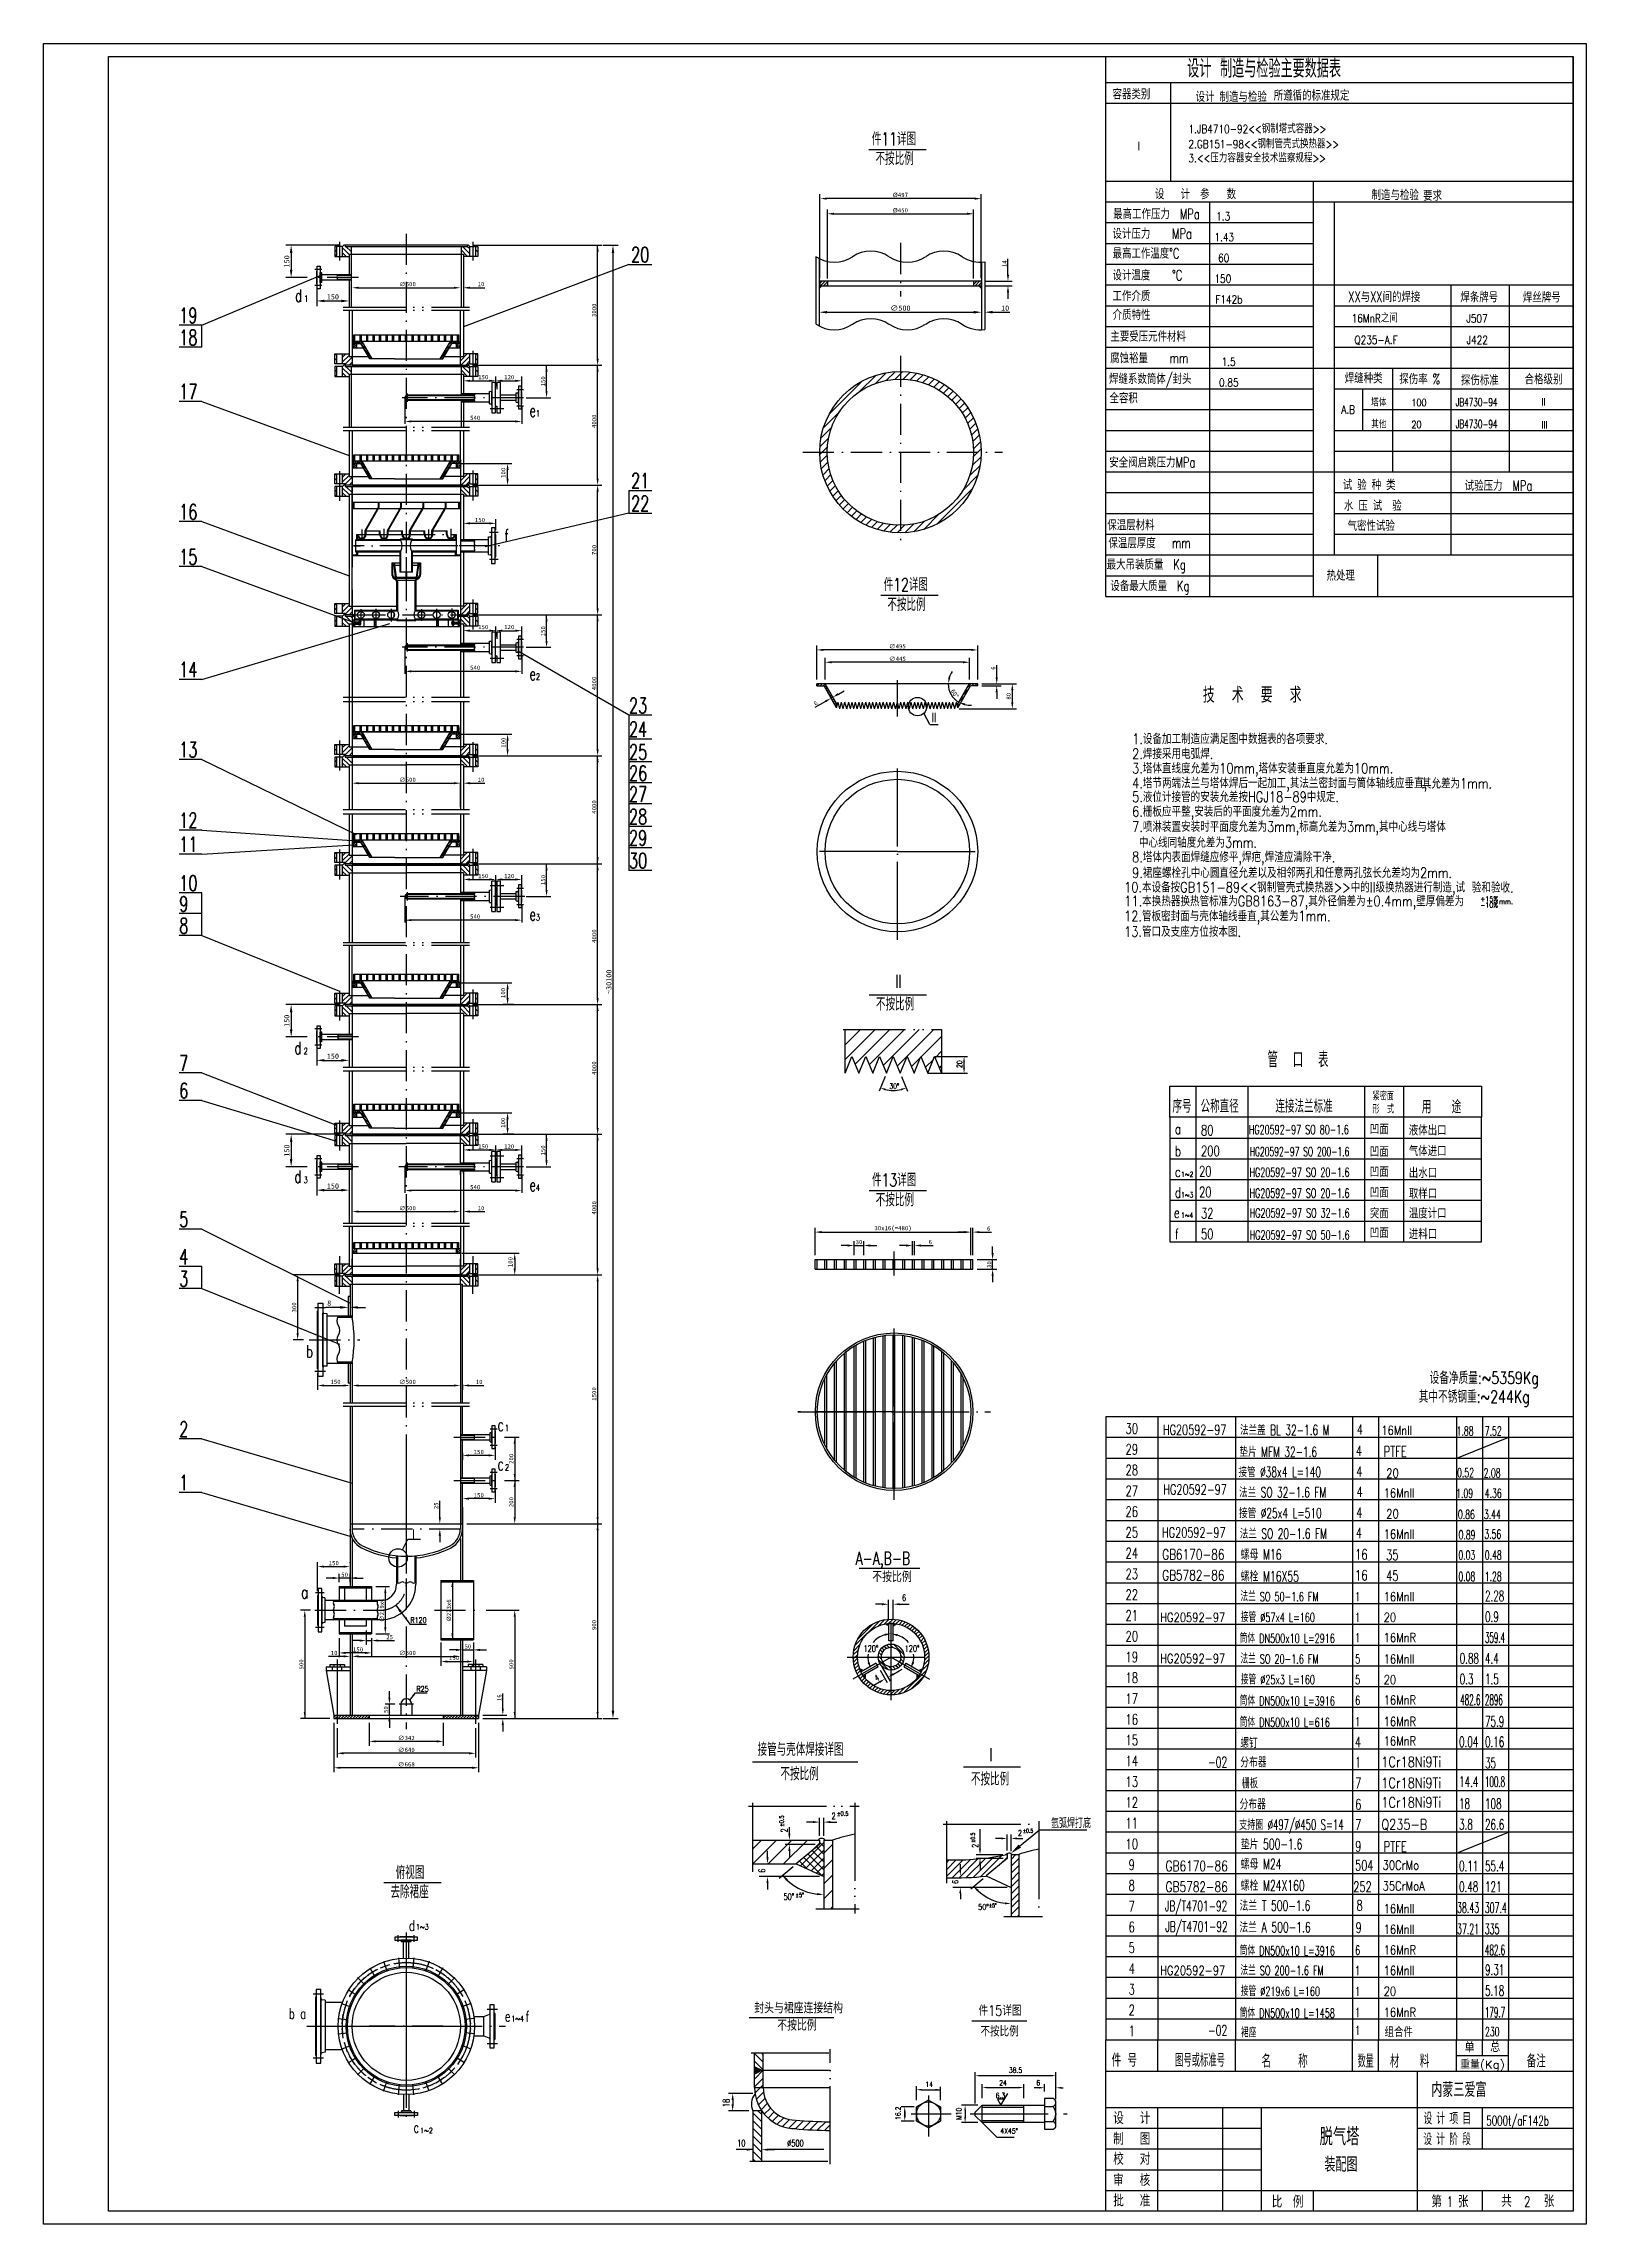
# Model space of a CAD drawing. Extents: x 20656 to 35402, y 221 to 10388.
# Drawn here: x 20656 to 27784, y 308 to 10388 of the extents above; entities that cross this region are included whole.
import ezdxf
from ezdxf.enums import TextEntityAlignment as Align

# ---------------------------------------------------------------- set-up
doc = ezdxf.new("R2010")
doc.units = 0
doc.header["$LTSCALE"] = 12
for name, pattern in [('ACAD_ISO02W100', [15, 12, -3]), ('ACAD_ISO05W100', [34, 24, -3, 0.5, -3, 0.5, -3]), ('ACAD_ISO10W100', [18.5, 12, -3, 0.5, -3]), ('DASHDOT-L', [90, 80, -5, 0, -5]), ('DASHDOT-M', [36, 30, -3, 0, -3]), ('DIVIDE-M', [39, 30, -3, 0, -3, 0, -3])]:
    doc.linetypes.add(name, pattern=pattern)
doc.layers.get('0').update_dxf_attribs({"linetype": 'CONTINUOUS'})
for name, color, linetype in [('双点划线', 3, 'ACAD_ISO05W100'), ('点划线', 1, 'ACAD_ISO10W100'), ('粗实线', 4, 'CONTINUOUS'), ('细实线', 7, 'CONTINUOUS'), ('虚线', 6, 'ACAD_ISO02W100'), ('长点划线', 1, 'DASHDOT-L')]:
    doc.layers.add(name, color=color, linetype=linetype)
doc.styles.add('HLFSD', font='ROMANS', dxfattribs={"bigfont": 'hlfsd'})
doc.styles.add('HZ', font='romans.shx', dxfattribs={"width": 0.7, "height": 48, "bigfont": 'HLFSD.shx'})
doc.styles.add('ROMANS', font='ROMANS', dxfattribs={"width": 0.7, "height": 6})
doc.styles.add('STYLE1', font='', dxfattribs={"width": 0.7})
doc.styles.get('STYLE1').set_extended_font_data('SimSun')
pattern_1 = [(45, (20317.645, -736.272), (-11.22532, 11.22532), [])]
pattern_2 = [(45, (20317.645, -86.159), (-11.22532, 11.22532), [])]
pattern_3 = [(45, (20317.645, 1164.052), (-11.22532, 11.22532), [])]
pattern_4 = [(45, (20317.645, 1664.002), (-11.22532, 11.22532), [])]
pattern_5 = [(45, (20317.645, 2914.156), (-11.22532, 11.22532), [])]
pattern_6 = [(135, (20317.645, -64.122), (-11.22532, -11.22532), [])]
pattern_7 = [(135, (20317.645, -564.072), (-11.22532, -11.22532), [])]
pattern_8 = [(135, (20317.645, -1814.283), (-11.22532, -11.22532), [])]
pattern_9 = [(45, (20317.645, 2314.156), (-11.22532, 11.22532), [])]
pattern_10 = [(45, (20317.645, 513.867), (-11.22532, 11.22532), [])]
pattern_11 = [(135, (20317.645, -1214.257), (-11.22532, -11.22532), [])]
pattern_12 = [(45, (20317.645, 3469.098), (-11.22532, 11.22532), [])]

msp = doc.modelspace()

# ---------------------------------------------------------------- texts
at = {"color": 2, "linetype": 'Continuous', "style": 'HLFSD', "width": 0.7}
for s, height, p in [('设计 制造与检验主要数据表', 84, (25940, 10230)), ('容器类别', 48, (25595, 10130)), ('设计 制造与检验', 48, (25979, 10118)), ('所遵循的标准规定', 48, (26340, 10124)), ('设   计  参   数', 48, (25791, 9668)), (' 制造与检验', 48, (26769, 9664)), ('要求', 48, (27030, 9661)), ('最高工作压力  MPa', 48, (25598, 9576)), ('设计压力    MPa', 48, (25595, 9485)), ('最高工作温度%%dC', 48, (25595, 9394)), ('设计温度    %%dC', 48, (25595, 9293)), ('d', 57.2, (21818, 9194)), ('工作介质', 48, (25595, 9197)), ('XX与XX间的焊接  ', 48, (26684, 9193)), ('焊条牌号', 48, (27202, 9192)), ('焊丝牌号', 48, (27491, 9191)), ('介质特性', 48, (25596, 9110)), ('主要受压元件材料', 48, (25585, 9010)), ('焊缝系数筒体/封头', 48, (25579, 8814)), ('腐蚀裕量    mm', 48, (25584, 8910)), ('全容积', 48, (25581, 8725)), ('焊缝种类', 48, (26668, 8817)), ('探伤率 %', 48, (26920, 8813)), ('探伤标准', 48, (27205, 8808)), ('合格级别', 48, (27499, 8812)), ('e', 57.2, (22900, 8663)), ('安全阀启跳压力MPa', 48, (25580, 8428)), ('试 验 种 类', 48, (26659, 8324)), ('试验压力  MPa', 48, (27222, 8320)), ('水 压 试  验', 48, (26664, 8228)), ('保温层材料', 48, (25571, 8138)), ('气密性试验', 48, (26681, 8135)), ('f', 57.2, (22785, 8085)), ('保温层厚度   mm', 48, (25576, 8055)), ('最大吊装质量  Kg', 48, (25568, 7956)), ('设备最大质量  Kg', 48, (25585, 7857)), ('热处理', 48, (26584, 7905)), ('e', 57.2, (22900, 7446)), ('e', 57.2, (22900, 6334)), ('d', 57.2, (21815, 5717)), ('d', 57.2, (21815, 5122)), ('e', 57.2, (22900, 5084)), ('b', 57.2, (21868, 4314)), ('c', 57.2, (22753, 3975)), ('c', 57.2, (22753, 3793)), ('a', 57.2, (21846, 3201))]:
    msp.add_text(s, height=height, dxfattribs=at).set_placement(p)
at = {"color": 7, "linetype": 'Continuous'}
for s, height, style, width, p in [('件11详图', 60, 'HLFSD', 0.7, (24483, 9917)), ('不按比例', 60, 'HLFSD', 0.7, (24500, 9826)), ('件12详图', 60, 'HLFSD', 0.7, (24538, 7857)), ('不按比例', 60, 'HLFSD', 0.7, (24555, 7765)), ('II', 43.5, 'HLFSD', 0.7, (24760, 7251)), ('II', 60, 'HLFSD', 0.7, (24591, 6023)), ('不按比例', 60, 'HLFSD', 0.7, (24502, 5918)), ('管  口  表', 72, 'HZ', 0.7, (26311, 5655)), ('件13详图', 60, 'HLFSD', 0.7, (24484, 5105)), ('不按比例', 60, 'HLFSD', 0.7, (24501, 5013)), ('HG20592-97', 46.8, 'HLFSD', 0.7, (25828, 3957)), ('法兰盖 BL 32-1.6 M', 46.8, 'HLFSD', 0.65, (26184, 3956)), ('4', 46.8, 'HLFSD', 0.7, (26724, 3958)), ('1.88', 42, 'HLFSD', 0.62, (27185, 3954)), ('7.52', 42, 'HLFSD', 0.62, (27315, 3954)), ('垫片 MFM 32-1.6', 46.8, 'HLFSD', 0.65, (26182, 3855)), ('4', 46.8, 'HLFSD', 0.7, (26720, 3860)), ('接管 %%c38x4 L=140', 46.8, 'HLFSD', 0.65, (26177, 3762)), ('4', 46.8, 'HLFSD', 0.7, (26721, 3764)), ('0.52', 42, 'HLFSD', 0.62, (27187, 3761)), ('2.08', 42, 'HLFSD', 0.62, (27310, 3760)), ('HG20592-97', 46.8, 'HLFSD', 0.7, (25830, 3681)), ('法兰 SO 32-1.6 FM', 46.8, 'HLFSD', 0.65, (26180, 3668)), ('4', 46.8, 'HLFSD', 0.7, (26723, 3670)), ('1.09', 42, 'HLFSD', 0.62, (27183, 3666)), ('4.36', 42, 'HLFSD', 0.62, (27315, 3666)), ('HG20592-97', 46.8, 'HLFSD', 0.7, (25824, 3482)), ('接管 %%c25x4 L=510', 46.8, 'HLFSD', 0.65, (26180, 3572)), ('法兰 SO 20-1.6 FM', 46.8, 'HLFSD', 0.65, (26183, 3477)), ('4', 46.8, 'HLFSD', 0.7, (26721, 3574)), ('0.86   ', 42, 'HLFSD', 0.62, (27191, 3568)), ('3.44', 42, 'HLFSD', 0.62, (27311, 3568)), ('I', 43.5, 'HLFSD', 0.7, (22360, 3476)), ('4', 46.8, 'HLFSD', 0.7, (26719, 3480)), ('0.89', 42, 'HLFSD', 0.62, (27194, 3474)), ('3.56', 42, 'HLFSD', 0.62, (27313, 3477)), ('不按比例', 50, 'HZ', 0.7, (24485, 3276)), ('接管与壳体焊接详图', 60, 'HZ', 0.7, (23955, 2473)), ('不按比例', 60, 'HZ', 0.7, (24061, 2360)), ('I', 60, 'HZ', 0.7, (25025, 2449)), ('不按比例', 60, 'HZ', 0.7, (24941, 2336)), ('2', 30, 'ROMANS', 0.7, (24297, 2180)), ('%%p0.5', 20, 'ROMANS', 0.7, (24322, 2196)), ('2', 27, 'ROMANS', 0.7, (25158, 2103)), ('%%p0.5', 18, 'ROMANS', 0.7, (25181, 2118)), ('俯视图', 60, 'HLFSD', 0.7, (22283, 1904)), ('去除裙座', 60, 'HLFSD', 0.7, (22259, 1815)), ('50%%D', 30, 'ROMANS', 0.7, (24075, 1807)), ('%%P5%%D', 20, 'ROMANS', 0.7, (24130, 1820)), ('50%%D', 27, 'ROMANS', 0.7, (24974, 1761)), ('%%P5%%D', 18, 'ROMANS', 0.7, (25024, 1773)), ('封头与裙座连接结构', 50, 'HZ', 0.7, (23940, 1283)), ('件15详图', 48, 'HZ', 0.8, (24976, 1272)), ('不按比例', 50, 'HZ', 0.7, (24046, 1203)), ('不按比例', 48, 'HZ', 0.8, (24985, 1176)), ('4X45%%d', 24, 'ROMANS', 0.7, (25077, 727)), ('10', 30, 'ROMANS', 0.7, (23861, 668)), ('%%c500', 30, 'ROMANS', 0.7, (24092, 668))]:
    msp.add_text(s, height=height, dxfattribs=dict(at, style=style, width=width)).set_placement(p)
for s, p in [('∅500', (22298, 9266)), ('10', (22662, 9266)), ('150', (22664, 8836)), ('120', (22784, 8836)), ('540', (22627, 8648)), ('150', (22649, 8176)), ('150', (22664, 7681)), ('120', (22784, 7681)), ('540', (22627, 7493)), ('∅500', (22298, 6975)), ('10', (22662, 6975)), ('150', (22664, 6530)), ('120', (22784, 6530)), ('540', (22627, 6343)), ('150', (22664, 5280)), ('120', (22784, 5280)), ('540', (22627, 5092)), ('∅500', (22298, 4995)), ('10', (22662, 4995)), ('∅500', (22298, 4192)), ('10', (22653, 4192)), ('10', (21983, 2939)), ('∅500', (22298, 2939))]:
    msp.add_text(s, height=20).set_placement(p)
for s, p in [('150', (22974, 8803)), ('100', (22790, 8380)), ('150', (22974, 7648)), ('100', (22791, 7133)), ('150', (22974, 6498)), ('100', (22789, 5976)), ('100', (22789, 5376)), ('150', (22974, 5248)), ('100', (22823, 4732))]:
    msp.add_text(s, height=20, rotation=90).set_placement(p)
at = {"color": 7, "style": 'HZ', "width": 0.7}
msp.add_text('20', height=24, rotation=90, dxfattribs=at).set_placement((24900, 5653))
at = {"style": 'HZ', "width": 0.7}
msp.add_text('30%%d', height=24, rotation=359.8653, dxfattribs=at).set_placement((24564, 5557))
at = {"color": 7, "linetype": 'Continuous', "style": 'HZ', "width": 0.7}
for s, height, p in [('紧密面', 36, (26846, 5504)), ('序号', 60, (25916, 5446)), ('公称直径', 60, (26090, 5446)), ('连接法兰标准', 60, (26480, 5446)), ('形  式', 36, (26846, 5443)), ('用   途', 60, (27115, 5443))]:
    msp.add_text(s, height=height, dxfattribs=at).set_placement(p, align=Align.CENTER)
at = {"style": 'HZ', "width": 0.7}
for s, p in [('30', (25684, 3962)), ('29', (25684, 3866)), ('28', (25684, 3770)), ('27', (25684, 3674)), ('26', (25684, 3578)), ('25', (25684, 3482)), ('24', (25684, 3386)), ('23', (25684, 3290)), ('22', (25684, 3194)), ('21', (25684, 3098)), ('20', (25684, 3002)), ('19', (25684, 2906)), ('18', (25684, 2810)), ('17', (25684, 2714)), ('16', (25684, 2618)), ('15', (25684, 2522)), ('14', (25684, 2426)), ('13', (25684, 2330)), ('12', (25684, 2234)), ('11', (25684, 2138)), ('10', (25684, 2042)), ('9', (25684, 1946)), ('8', (25684, 1850)), ('7', (25684, 1754)), ('6', (25684, 1658)), ('5', (25684, 1562)), ('4', (25684, 1466)), ('3', (25684, 1370)), ('2', (25684, 1274)), ('1', (25684, 1178)), ('1', (27154, 388)), ('2', (27511, 388))]:
    msp.add_text(s, height=48, dxfattribs=at).set_placement(p, align=Align.CENTER)
at = {"color": 7, "linetype": 'Continuous', "style": 'ROMANS', "width": 0.7}
for s, p in [('6', (24632, 3204)), ('120%%d', (24479, 2969)), ('120%%d', (24669, 2969))]:
    msp.add_text(s, height=30, dxfattribs=at).set_placement(p, align=Align.MIDDLE_CENTER)
at = {"style": 'HZ', "width": 0.7}
for s, height, p in [('R120', 25.2, (22351, 3088)), ('R25', 25.2, (22379, 2770)), ('氩弧焊打底', 40.5, (25311, 2140))]:
    msp.add_text(s, height=height, dxfattribs=at).set_placement(p)
at = {"color": 7, "linetype": 'Continuous', "style": 'ROMANS', "width": 0.7}
msp.add_text('4', height=30, rotation=30, dxfattribs=at).set_placement((24506, 2833), align=Align.MIDDLE_CENTER)
for s, height, p in [('%%p0.5', 20, (24076, 2145)), ('2', 30, (24093, 2119)), ('%%p0.5', 18, (24959, 2071)), ('2', 27, (24974, 2048)), ('6', 30, (23990, 1933)), ('6', 27, (24882, 1881)), ('18', 30, (23825, 850))]:
    msp.add_text(s, height=height, rotation=90, dxfattribs=at).set_placement(p)
at = {"color": 7, "linetype": 'Continuous', "style": 'HZ', "width": 0.7}
for s, p in [('38.5', (25147, 1020)), ('14', (24748, 955)), ('6.3', (25077, 903)), ('24', (25089, 961)), ('6', (25252, 962))]:
    msp.add_text(s, height=24, dxfattribs=at).set_placement(p, align=Align.MIDDLE)
at = {"color": 7, "linetype": 'Continuous', "width": 0.7}
for s, style, p in [('16.2', 'HZ', (24604, 821)), ('M10', 'ROMANS', (24885, 819))]:
    msp.add_text(s, height=24, rotation=90, dxfattribs=dict(at, style=style)).set_placement(p, align=Align.MIDDLE)
at = {"attachment_point": 5}
for s, insert, char_height in [('%%c497', (24615, 9688), 20), ('%%c450', (24615, 9617), 20), ('\\A1;150', (21993, 9217), 24), ('\\A1;∅500', (24615, 9165), 24), ('\\A1;10', (25099, 9165), 24), ('\\A1;∅495', (24601, 7602), 20), ('\\A1;∅445', (24601, 7544), 20), ('\\A1;150', (21993, 5707), 24), ('\\A1;150', (21993, 5107), 24), ('\\A1;30', (24424, 4848), 20), ('\\A1;30x16(=480)', (24581, 4910), 20), ('\\A1;6', (24753, 4848), 20), ('6', (25023, 4910), 20), ('\\A1;8', (21976, 4566), 24), ('\\A1;150', (22005, 4202), 20), ('\\A1;150', (22667, 3878), 20), ('\\A1;150', (22667, 3678), 20), ('\\A1;150', (21997, 3364), 20), ('\\A1;50', (22047, 3311), 20), ('\\A1;25', (22255, 3022), 20), ('\\A1;150', (22109, 2965), 20), ('\\A1;150', (22553, 2926), 20), ('\\A1;50', (22617, 2979), 20), ('\\A1;∅342', (22332, 2556), 20), ('\\A1;∅640', (22332, 2501), 20), ('\\A1;∅668', (22332, 2434), 20)]:
    msp.add_mtext(s, dxfattribs=dict(at, insert=insert, char_height=char_height))
for s, insert, char_height, rotation in [('\\A1;150', (21780, 9381), 24, 90), ('14', (25096, 9370), 20, 90), ('\\A1;6', (25044, 7501), 20, 90), ('\\A1;60°', (24866, 7383), 20, 303.6948), ('\\A1;80', (25115, 7371), 20, 90), ('\\A1;6', (24224, 7339), 20, 30), ('\\A1;~30100', (23268, 6051), 24, 90), ('\\A1;150', (21780, 5871), 24, 90), ('\\A1;150', (21780, 5271), 24, 90), ('\\A1;30', (25025, 4744), 20, 90), ('\\A1;300', (21814, 4546), 20, 90), ('\\A1;1500', (23200, 4146), 20, 90), ('200', (22817, 3846), 20, 90), ('\\A1;25', (22470, 3629), 20, 90), ('200', (22817, 3646), 20, 90), ('\\A1;∅219x6', (22219, 3146), 20, 90), ('%%c273x6', (22529, 3146), 20, 90), ('900', (23200, 3078), 20, 90), ('500', (21847, 2896), 20, 90), ('500', (22817, 2896), 20, 90), ('\\A1;16', (22762, 2742), 20, 90), ('\\A1;50', (22238, 2687), 20, 90)]:
    msp.add_mtext(s, dxfattribs=dict(at, insert=insert, char_height=char_height, rotation=rotation))
at = {"linetype": 'Continuous', "char_height": 20, "attachment_point": 5, "rotation": 90}
for s, insert in [('3000', (23200, 9155)), ('\\A1;4000', (23200, 8642)), ('\\A1;700', (23200, 8047)), ('\\A1;4000', (23200, 7430)), ('\\A1;4000', (23200, 6859)), ('\\A1;4000', (23200, 6262)), ('4000', (23200, 5652)), ('4000', (23200, 5006))]:
    msp.add_mtext(s, dxfattribs=dict(at, insert=insert))
at = {"layer": '粗实线', "color": 2, "style": 'HZ', "width": 0.7}
for s, p in [('20', (23371, 9377)), ('19', (21283, 9096)), ('18', (21283, 8994)), ('17', (21283, 8744)), ('21', (23371, 8332)), ('22', (23371, 8227)), ('16', (21283, 8188)), ('15', (21283, 7980)), ('14', (21283, 7459)), ('13', (21283, 7089)), ('12', (21283, 6762)), ('11', (21283, 6651)), ('10', (21283, 6472)), ('9', (21283, 6376)), ('8', (21283, 6275)), ('7', (21283, 5640)), ('6', (21283, 5513)), ('5', (21283, 4918)), ('4', (21283, 4745)), ('3', (21283, 4643)), ('2', (21283, 3948)), ('1', (21283, 3701))]:
    msp.add_text(s, height=70, dxfattribs=at).set_placement(p)
at = {"layer": '细实线', "color": 7, "style": 'HZ'}
for s, height, width, p in [('1.JB4710-92<<钢制塔式容器>>', 37.8, 0.8, (25946, 9974)), ('I', 37.8, 0.8, (25711, 9895)), ('2.GB151-98<<钢制管壳式换热器>>', 37.8, 0.8, (25946, 9904)), ('3.<<压力容器安全技术监察规程>>', 37.8, 0.8, (25946, 9839)), ('1.3', 37.8, 0.8, (26074, 9570)), ('1.43', 37.8, 0.8, (26066, 9474)), ('60', 37.8, 0.8, (26083, 9378)), ('150', 37.8, 0.8, (26066, 9282)), ('F142b', 37.8, 0.8, (26070, 9186)), (' 16MnR之间', 37.8, 0.8, (26679, 9099)), ('J507', 37.8, 0.8, (27230, 9098)), ('Q235-A.F', 37.8, 0.8, (26713, 8999)), ('J422', 37.8, 0.8, (27231, 8999)), ('1.5', 37.8, 0.8, (26099, 8898)), ('0.85', 37.8, 0.8, (26087, 8802)), ('A.B', 37.8, 0.8, (26652, 8677)), ('塔体', 34, 0.8, (26790, 8711)), ('100', 34, 0.8, (26976, 8711)), ('JB4730-94', 37.8, 0.65, (27181, 8711)), ('II', 34, 0.8, (27577, 8715)), ('其他', 34, 0.8, (26790, 8610)), ('20', 34, 0.8, (26976, 8610)), ('JB4730-94', 37.8, 0.65, (27181, 8610)), ('III', 34, 0.8, (27577, 8608)), ('a', 48, 0.7, (25884, 5347)), ('80', 48, 0.7, (26004, 5341)), ('HG20592-97 SO 80-1.6', 42, 0.642857, (26225, 5347)), ('凹面', 48, 0.7, (26784, 5346)), ('液体出口', 48, 0.7, (26964, 5341)), ('b', 48, 0.7, (25884, 5245)), ('200', 48, 0.7, (26004, 5245)), ('HG20592-97 SO 200-1.6', 42, 0.61, (26229, 5245)), ('凹面', 48, 0.7, (26784, 5242)), ('气体进口', 48, 0.7, (26964, 5245)), ('c', 48, 0.7, (25884, 5149)), ('1~2', 24, 0.7, (25912, 5149)), ('20', 48, 0.7, (25995, 5151)), ('HG20592-97 SO 20-1.6', 42, 0.642857, (26228, 5149)), ('凹面', 48, 0.7, (26784, 5149)), ('出水口', 48, 0.7, (26964, 5144)), ('d', 48, 0.7, (25884, 5053)), ('1~3', 24, 0.7, (25912, 5054)), ('20', 48, 0.7, (25995, 5055)), ('HG20592-97 SO 20-1.6', 42, 0.642857, (26228, 5053)), ('凹面', 48, 0.7, (26784, 5053)), ('取样口', 48, 0.7, (26964, 5048)), ('e', 48, 0.7, (25879, 4960)), ('1~4', 24, 0.7, (25912, 4960)), ('32', 48, 0.7, (26004, 4957)), ('HG20592-97 SO 32-1.6', 42, 0.642857, (26229, 4961)), ('突面', 48, 0.7, (26784, 4957)), ('温度计口', 48, 0.7, (26964, 4957)), ('f', 48, 0.7, (25884, 4861)), ('50', 48, 0.7, (26004, 4861)), ('HG20592-97 SO 50-1.6', 42, 0.642857, (26229, 4860)), ('凹面', 48, 0.7, (26784, 4867)), ('进料口', 48, 0.7, (26964, 4861)), ('设备净质量:~5359Kg', 56.7, 0.75, (27060, 4192)), ('其中不锈钢重:~244Kg', 56.7, 0.75, (27010, 4105)), ('16MnII', 42, 0.8, (26837, 3957)), ('20', 42, 0.8, (26860, 3759)), ('16MnII', 42, 0.8, (26848, 3667)), ('20', 42, 0.8, (26860, 3571)), ('16MnII', 42, 0.8, (26848, 3477)), ('法兰 SO 50-1.6 FM', 42, 0.65, (26186, 3188)), ('1', 42, 0.65, (26716, 3188)), ('16MnII', 42, 0.8, (26848, 3188)), ('2.28', 48, 0.62, (27316, 3188)), ('HG20592-97', 42, 0.8, (25815, 3092)), ('接管 %%c57x4 L=160', 42, 0.65, (26188, 3092)), ('1', 42, 0.65, (26716, 3092)), ('20', 42, 0.8, (26848, 3092)), ('0.9', 48, 0.62, (27316, 3092)), ('筒体 DN500x10 L=2916', 42, 0.65, (26183, 2995)), ('1', 42, 0.65, (26716, 2998)), ('16MnR', 42, 0.8, (26848, 2999)), ('359.4', 48, 0.5, (27316, 2996)), ('HG20592-97', 42, 0.8, (25815, 2902)), ('法兰 SO 20-1.6 FM', 42, 0.65, (26186, 2900)), ('5', 42, 0.65, (26716, 2900)), ('16MnII', 42, 0.8, (26848, 2900)), ('0.88', 48, 0.62, (27199, 2900)), ('4.4', 48, 0.62, (27316, 2900)), ('接管 %%c25x3 L=160', 42, 0.65, (26188, 2804)), ('5', 42, 0.65, (26716, 2804)), ('20', 42, 0.8, (26848, 2804)), ('0.3', 48, 0.62, (27199, 2804)), ('1.5', 48, 0.62, (27316, 2804)), ('筒体 DN500x10 L=3916', 42, 0.65, (26183, 2706)), ('6', 42, 0.65, (26716, 2709)), ('16MnR', 42, 0.8, (26848, 2710)), ('482.6', 48, 0.5, (27202, 2708)), ('2896', 48, 0.5, (27316, 2708)), ('筒体 DN500x10 L=616', 42, 0.65, (26183, 2607)), ('1', 42, 0.65, (26716, 2610)), ('16MnR', 42, 0.8, (26848, 2611)), ('75.9', 48, 0.62, (27316, 2608)), ('16MnR', 42, 0.8, (26848, 2521)), ('30CrMo', 42, 0.8, (26843, 1947)), ('35CrMoA', 42, 0.8, (26843, 1851)), ('16MnII', 42, 0.8, (26848, 1746)), ('38.43', 48, 0.55, (27187, 1747)), ('307.4', 48, 0.55, (27315, 1747)), ('16MnII', 42, 0.8, (26848, 1650)), ('37.21', 48, 0.55, (27187, 1649)), ('335', 48, 0.55, (27315, 1649)), ('筒体 DN500x10 L=3916', 42, 0.65, (26183, 1551)), ('6', 42, 0.65, (26716, 1554)), ('16MnR', 42, 0.8, (26848, 1555)), ('482.6', 48, 0.5, (27316, 1552)), ('HG20592-97', 42, 0.8, (25815, 1460)), ('法兰 SO 200-1.6 FM', 42, 0.65, (26186, 1460)), ('1', 42, 0.65, (26716, 1460)), ('16MnII', 42, 0.8, (26848, 1460)), ('9.31', 48, 0.62, (27316, 1460)), ('5.18', 48, 0.62, (27316, 1364)), ('接管 %%c219x6 L=160', 42, 0.65, (26188, 1364)), ('1', 42, 0.65, (26716, 1364)), ('20', 42, 0.8, (26848, 1364)), ('179.7', 48, 0.5, (27316, 1264)), ('筒体 DN500x10 L=1458', 42, 0.65, (26183, 1263)), ('裙座', 42, 0.65, (26189, 1172)), ('1', 42, 0.65, (26716, 1266)), ('1', 42, 0.65, (26716, 1183)), ('组合件', 42, 0.8, (26852, 1174)), ('16MnR', 42, 0.8, (26848, 1267)), ('230', 42, 0.62, (27316, 1177)), ('内蒙三爱富', 67.2, 0.8, (27068, 896)), ('5000t/aF142b', 45.16, 0.65, (27322, 764)), ('脱气塔', 80.6, 0.8, (26552, 673)), ('装配图', 67.2, 0.8, (26574, 551))]:
    msp.add_text(s, height=height, dxfattribs=dict(at, width=width)).set_placement(p)
at = {"layer": '细实线', "color": 2, "linetype": 'Continuous', "style": 'HLFSD', "width": 0.7}
for s, p in [('1', (21861, 9194)), ('1', (22931, 8664)), ('2', (22931, 7447)), ('3', (22931, 6335)), ('2', (21858, 5717)), ('3', (21858, 5121)), ('4', (22931, 5085)), ('1', (22788, 3974)), ('2', (22788, 3792))]:
    msp.add_text(s, height=28.6, dxfattribs=at).set_placement(p)
at = {"layer": '细实线', "color": 2, "width": 0.7}
for s, height, style, p in [('23', 70, 'HLFSD', (23361, 7293)), ('24', 70, 'HLFSD', (23361, 7183)), ('25', 70, 'HLFSD', (23361, 7078)), ('26', 70, 'HLFSD', (23361, 6980)), ('27', 70, 'HLFSD', (23361, 6883)), ('28', 70, 'HLFSD', (23361, 6779)), ('29', 70, 'HLFSD', (23361, 6681)), ('30', 70, 'HLFSD', (23361, 6576)), ('d', 50, 'ROMANS', (22344, 1664)), ('1~3', 25, 'ROMANS', (22377, 1670)), ('b a', 50, 'ROMANS', (21789, 1257)), ('e', 50, 'ROMANS', (22787, 1245)), ('1~4', 25, 'ROMANS', (22817, 1246)), ('f', 50, 'ROMANS', (22883, 1243)), ('c', 50, 'ROMANS', (22365, 731)), ('1~2', 25, 'ROMANS', (22396, 729))]:
    msp.add_text(s, height=height, dxfattribs=dict(at, style=style)).set_placement(p)
at = {"layer": '细实线', "color": 7, "linetype": 'Continuous'}
for s, height, style, width, p in [('          技  术  要  求', 72, 'HZ', 0.8, (25583, 7341)), ('   1.设备加工制造应满足图中数据表的各项要求.', 48, 'HZ', 0.8, (25600, 7150)), ('   2.焊接采用电弧焊.', 48, 'HZ', 0.8, (25600, 7081)), ('   3.塔体直线度允差为10mm,塔体安装垂直度允差为10mm.', 48, 'HZ', 0.8, (25600, 7014)), ('   4.塔节两端法兰与塔体焊后一起加工,其法兰密封面与筒体轴线应垂直,', 48, 'HZ', 0.8, (25600, 6946)), ('     其允差为1mm.', 48, 'HZ', 0.8, (26881, 6944)), ('   5.液位计接管的安装允差按HGJ18-89中规定.', 48, 'HZ', 0.8, (25600, 6882)), ('   6.栅板应平整,安装后的平面度允差为2mm.', 48, 'HZ', 0.8, (25600, 6814)), ('   7.喷淋装置安装时平面度允差为3mm,标高允差为3mm,其中心线与塔体', 48, 'HZ', 0.8, (25600, 6744)), ('   8.塔体内表面焊缝应修平,焊疤,焊渣应清除干净.', 48, 'HZ', 0.8, (25600, 6604)), ('     中心线同轴度允差为3mm.', 48, 'HZ', 0.8, (25574, 6671)), ('   9.裙座螺栓孔中心圆直径允差以及相邻两孔和任意两孔弦长允差均为2mm.', 48, 'HZ', 0.8, (25600, 6531)), ('   10.本设备按GB151-89<<钢制管壳式换热器>>中的II级换热器进行制造,试', 48, 'HZ', 0.8, (25563, 6464)), ('   11.本换热器换热管标准为GB8163-87,其外径偏差为%%p0.4mm,壁厚偏差为', 48, 'HZ', 0.8, (25564, 6400)), ('     验和验收.', 48, 'HZ', 0.8, (27112, 6463)), ('   12.管板密封面与壳体轴线垂直,其公差为1mm.', 48, 'HZ', 0.8, (25563, 6331)), ('     +15%', 24, 'HZ', 0.8, (27221, 6422)), ('     -10%', 24, 'HZ', 0.8, (27221, 6394)), ('     mm.', 24, 'HZ', 0.8, (27308, 6410)), ('   13.管口及支座方位按本图.', 48, 'HZ', 0.8, (25563, 6259)), (' A-A,B-B', 60, 'ROMANS', 0.7, (24379, 3356))]:
    msp.add_text(s, height=height, dxfattribs=dict(at, style=style, width=width)).set_placement(p)
at = {"layer": '细实线', "style": 'HLFSD'}
for s, height, width, p in [('PTFE', 48, 0.7, (26848, 3856)), ('螺母 M16', 48, 0.65, (26188, 3380)), ('16', 48, 0.7, (26716, 3380)), ('螺栓 M16X55', 48, 0.65, (26188, 3279)), ('16', 48, 0.7, (26716, 3284)), ('35', 48, 0.7, (26859, 3378)), ('45', 48, 0.7, (26859, 3282)), ('0.03', 42, 0.62, (27193, 3380)), ('0.48', 42, 0.62, (27315, 3380)), ('0.08', 42, 0.62, (27193, 3281)), ('1.28', 42, 0.62, (27315, 3281)), ('螺钉', 48, 0.65, (26185, 2509)), ('4', 48, 0.65, (26716, 2513)), ('0.04', 48, 0.62, (27196, 2514)), ('0.16', 48, 0.62, (27316, 2514)), ('-02', 48, 0.65, (26037, 2420)), ('分布器', 48, 0.65, (26185, 2420)), ('1', 48, 0.65, (26716, 2420)), ('1Cr18Ni9Ti', 48, 0.8, (26837, 2421)), ('35', 48, 0.62, (27316, 2416)), ('栅板', 48, 0.6, (26192, 2323)), ('7', 48, 0.7, (26716, 2323)), ('1Cr18Ni9Ti', 48, 0.8, (26837, 2324)), ('14.4', 48, 0.62, (27196, 2330)), ('100.8', 48, 0.5, (27316, 2330)), ('分布器', 48, 0.65, (26182, 2226)), ('6', 48, 0.7, (26716, 2225)), ('1Cr18Ni9Ti', 48, 0.8, (26837, 2234)), ('18', 48, 0.62, (27196, 2228)), ('108', 48, 0.62, (27316, 2228)), ('支持圈 %%C497/%%C450 S=14', 48, 0.6, (26180, 2131)), ('7', 48, 0.7, (26716, 2131)), ('Q235-B', 48, 0.8, (26837, 2132)), ('3.8', 48, 0.62, (27196, 2132)), ('26.6', 48, 0.62, (27316, 2132)), ('垫片 500-1.6', 48, 0.65, (26188, 2041)), ('9', 48, 0.7, (26716, 2031)), ('PTFE', 48, 0.7, (26848, 2030)), ('螺母 M24', 48, 0.65, (26188, 1949)), ('0.11', 48, 0.62, (27196, 1940)), ('55.4', 48, 0.62, (27316, 1940)), ('螺栓 M24X160', 48, 0.65, (26188, 1850)), ('0.48', 48, 0.62, (27196, 1844)), ('121', 48, 0.62, (27316, 1844)), ('法兰 T 500-1.6', 48, 0.65, (26182, 1757)), ('8', 48, 0.7, (26722, 1758)), ('法兰 A 500-1.6', 48, 0.65, (26181, 1657)), ('9', 48, 0.7, (26718, 1655)), ('-02', 48, 0.65, (26037, 1180))]:
    msp.add_text(s, height=height, dxfattribs=dict(at, width=width)).set_placement(p)
for s, width, p, p2 in [('GB6170-86', 0.681081, (25824, 3380), (26112, 3380)), ('GB5782-86', 0.681081, (25824, 3284), (26112, 3284)), ('GB6170-86', 0.681081, (25840, 1940), (26128, 1940)), ('504', 0.633621, (26716, 1943), (26800, 1943)), ('GB5782-86', 0.681081, (25840, 1844), (26128, 1844)), ('252', 0.644737, (26708, 1844), (26792, 1844)), ('JB/T4701-92', 0.577982, (25837, 1755), (26125, 1755)), ('JB/T4701-92', 0.577982, (25839, 1660), (26127, 1660))]:
    msp.add_text(s, height=48, dxfattribs=dict(at, width=width)).set_placement(p, p2, align=Align.FIT)

# ---------------------------------------------------------------- blocks, each defined once
blk = doc.blocks.new('BIG')
at = {"layer": '粗实线', "color": 4, "linetype": 'Continuous'}
for p, q in [((0, 54), (180, 54)), ((0, 0), (0, 54)), ((120, 0), (120, 54)), ((0, 40), (180, 40)), ((20, 0), (20, 40)), ((45, 0), (45, 40)), ((60, 0), (60, 40))]:
    blk.add_line(p, q, dxfattribs=at)
at = {"layer": '细实线', "color": 7, "linetype": 'Continuous'}
for p, q in [((145, 24), (145, 40)), ((0, 32), (60, 32)), ((120, 32), (180, 32)), ((0, 24), (60, 24)), ((120, 24), (180, 24)), ((0, 16), (60, 16)), ((0, 8), (180, 8)), ((80, 0), (80, 8)), ((145, 0), (145, 8))]:
    blk.add_line(p, q, dxfattribs=at)
at = {"color": 7, "linetype": 'Continuous', "style": 'STYLE1', "width": 0.75}
for s, p in [('设   计', (10, 36.12)), ('制   图', (10, 28.12)), ('校   对', (10, 20.42)), ('审   核', (9.94, 12.22)), ('批   准', (10, 4.35)), ('比  例', (70, 3.91)), ('第   张', (132.5, 4.03)), ('共      张', (162.5, 4.15))]:
    blk.add_text(s, height=4, dxfattribs=at).set_placement(p, align=Align.MIDDLE)
at = {"color": 7, "linetype": 'Continuous', "style": 'STYLE1', "width": 0.6}
for s, p in [('设 计 项 目', (122.31, 33.94)), ('设 计 阶 段', (122.23, 25.96))]:
    blk.add_text(s, height=4, dxfattribs=at).set_placement(p)
blk = doc.blocks.new('MLR')
at = {"color": 4}
for p, q in [((0, 0), (0, 12)), ((0, 12), (180, 12)), ((20, 0), (20, 12)), ((50, 0), (50, 12)), ((95, 0), (95, 12)), ((105, 0), (105, 12)), ((135, 0), (135, 12)), ((145, 6), (145, 12)), ((155, 0), (155, 12))]:
    blk.add_line(p, q, dxfattribs=at)
blk.add_line((135, 6), (155, 6))
at = {"style": 'HZ'}
for s, p in [('单', (138.18, 7.18)), ('总', (148.03, 7.33))]:
    blk.add_text(s, height=4, dxfattribs=at).set_placement(p)
for s, width, p in [('件 号', 0.7, (2.27, 1.69)), ('图号或标准号', 0.492204, (26.68, 1.69)), ('名    称', 0.7, (59.95, 1.35)), ('数量', 0.471468, (97, 1.35)), ('材   料', 0.7, (109.4, 1.35)), ('备注', 0.7, (162.07, 1.35))]:
    blk.add_text(s, height=5, dxfattribs=dict(at, width=width)).set_placement(p)
at = {"style": 'HZ', "width": 1.077302}
blk.add_text('重量(Kg)', height=3, dxfattribs=at).set_placement((136.46, 1.01), (153.64, 1.01), align=Align.FIT)
blk = doc.blocks.new('MLF')
blk.add_line((180, 8), (0, 8))
at = {"color": 4}
for p, q in [((0, 8), (0, 0)), ((20, 8), (20, 0)), ((50, 8), (50, 0)), ((95, 8), (95, 0)), ((105, 8), (105, 0)), ((135, 8), (135, 0)), ((145, 8), (145, 0)), ((155, 8), (155, 0))]:
    blk.add_line(p, q, dxfattribs=at)

# ---------------------------------------------------------------- hatches: boundary and pattern name
h = msp.add_hatch()
h.set_pattern_fill('ANSI31', color=256, scale=3, style=0)
h.set_pattern_definition([(45, (20723.009, 262.282), (-6.735192, 6.735192), [])])
h.paths.add_polyline_path([(24243, 9289), (24243, 9268), (24278, 9268), (24278, 9289)])
h.paths.add_polyline_path([(24953, 9289), (24953, 9268), (24988, 9268), (24988, 9289)])
for points in [[(24240, 9268), (24240, 9256), (24252, 9268)], [(24978, 9268), (24990, 9268), (24990, 9256)]]:
    msp.add_hatch(color=256).paths.add_polyline_path(points)
h = msp.add_hatch()
h.set_pattern_fill('ANSI31', scale=5, style=0)
h.set_pattern_definition(pattern_12)
h.paths.add_polyline_path([(22582, 8901), (22613, 8901), (22613, 8907), (22626, 8907), (22626, 8953), (22596, 8953), (22596, 8942), (22582, 8942)])
h.paths.add_polyline_path([(22653, 8907), (22662, 8907), (22662, 8953), (22653, 8953)])
h.paths.add_polyline_path([(22002, 8907), (22011, 8907), (22011, 8953), (22002, 8953)])
h = msp.add_hatch()
h.set_pattern_fill('ANSI31', scale=5, style=0)
h.set_pattern_definition(pattern_12)
h.paths.add_polyline_path([(22082, 8942), (22068, 8942), (22068, 8953), (22038, 8953), (22038, 8907), (22050, 8907), (22050, 8901), (22082, 8901)])
h = msp.add_hatch()
h.set_pattern_fill('ANSI31', color=256, scale=8, style=0)
h.set_pattern_definition([(45, (20723.01, 262.282), (-17.96051, 17.96051), [])])
h.paths.add_polyline_path([(24615, 8837), (24615, 8872, 0.414214), (24243, 8499), (24278, 8499, -0.414214)])
h.paths.add_polyline_path([(24615, 8872), (24615, 8837, -0.414214), (24953, 8499), (24988, 8499, 0.414214)])
h.paths.add_polyline_path([(24615, 8162), (24615, 8126, 0.414214), (24988, 8499), (24953, 8499, -0.414214)])
h.paths.add_polyline_path([(24278, 8499), (24243, 8499, 0.414214), (24615, 8126), (24615, 8162, -0.414214)])
h = msp.add_hatch()
h.set_pattern_fill('ANSI31', scale=5, style=0)
h.set_pattern_definition(pattern_5)
h.paths.add_polyline_path([(22582, 8347), (22613, 8347), (22613, 8353), (22626, 8353), (22626, 8399), (22596, 8399), (22596, 8387), (22582, 8387)])
h.paths.add_polyline_path([(22653, 8353), (22662, 8353), (22662, 8399), (22653, 8399)])
h.paths.add_polyline_path([(22002, 8353), (22011, 8353), (22011, 8399), (22002, 8399)])
h = msp.add_hatch()
h.set_pattern_fill('ANSI31', scale=5, style=0)
h.set_pattern_definition(pattern_5)
h.paths.add_polyline_path([(22082, 8387), (22068, 8387), (22068, 8399), (22038, 8399), (22038, 8353), (22050, 8353), (22050, 8347), (22082, 8347)])
h = msp.add_hatch()
h.set_pattern_fill('ANSI31', scale=5, style=0)
h.set_pattern_definition(pattern_9)
h.paths.add_polyline_path([(22582, 7747), (22613, 7747), (22613, 7753), (22626, 7753), (22626, 7799), (22596, 7799), (22596, 7787), (22582, 7787)])
h.paths.add_polyline_path([(22653, 7753), (22662, 7753), (22662, 7799), (22653, 7799)])
h.paths.add_polyline_path([(22002, 7753), (22011, 7753), (22011, 7799), (22002, 7799)])
h = msp.add_hatch()
h.set_pattern_fill('ANSI31', scale=5, style=0)
h.set_pattern_definition(pattern_9)
h.paths.add_polyline_path([(22082, 7787), (22068, 7787), (22068, 7799), (22038, 7799), (22038, 7753), (22050, 7753), (22050, 7747), (22082, 7747)])
h = msp.add_hatch()
h.set_pattern_fill('ANSI31', color=256, scale=3, style=0)
h.set_pattern_definition([(45, (21495.801, 2366.533), (-6.735192, 6.735192), [])])
h.paths.add_polyline_path([(24262, 7419), (24320, 7317), (24324, 7330), (24267, 7428), (24229, 7428), (24229, 7419)])
h.paths.add_polyline_path([(24939, 7419), (24972, 7419), (24972, 7428), (24934, 7428), (24877, 7330), (24881, 7317)])
h = msp.add_hatch()
h.set_pattern_fill('ANSI31', scale=5, style=0)
h.set_pattern_definition(pattern_4)
h.paths.add_polyline_path([(22582, 7096), (22613, 7096), (22613, 7102), (22626, 7102), (22626, 7148), (22596, 7148), (22596, 7137), (22582, 7137)])
h.paths.add_polyline_path([(22653, 7102), (22662, 7102), (22662, 7148), (22653, 7148)])
h.paths.add_polyline_path([(22002, 7102), (22011, 7102), (22011, 7148), (22002, 7148)])
at = {"linetype": 'Continuous'}
h = msp.add_hatch(dxfattribs=at)
h.set_pattern_fill('ANSI31', color=256, scale=5, angle=90, style=0)
h.set_pattern_definition(pattern_6)
h.paths.add_polyline_path([(22011, 7090), (22002, 7090), (22002, 7044), (22011, 7044)])
h.paths.add_polyline_path([(22082, 7090), (22049, 7090), (22049, 7096), (22044, 7096), (22038, 7090), (22038, 7044), (22068, 7044), (22068, 7054), (22082, 7054)])
h = msp.add_hatch()
h.set_pattern_fill('ANSI31', scale=5, style=0)
h.set_pattern_definition(pattern_4)
h.paths.add_polyline_path([(22082, 7137), (22068, 7137), (22068, 7148), (22038, 7148), (22038, 7102), (22050, 7102), (22050, 7096), (22082, 7096)])
h = msp.add_hatch(dxfattribs=at)
h.set_pattern_fill('ANSI31', color=256, scale=5, angle=90, style=0)
h.set_pattern_definition(pattern_6)
h.paths.add_polyline_path([(22626, 7090), (22620, 7096), (22615, 7096), (22615, 7090), (22582, 7090), (22582, 7054), (22596, 7054), (22596, 7044), (22626, 7044)])
h.paths.add_polyline_path([(22662, 7090), (22653, 7090), (22653, 7044), (22662, 7044)])
h = msp.add_hatch()
h.set_pattern_fill('ANSI31', scale=5, style=0)
h.set_pattern_definition(pattern_3)
h.paths.add_polyline_path([(22582, 6596), (22613, 6596), (22613, 6602), (22626, 6602), (22626, 6648), (22596, 6648), (22596, 6637), (22582, 6637)])
h.paths.add_polyline_path([(22653, 6602), (22662, 6602), (22662, 6648), (22653, 6648)])
h.paths.add_polyline_path([(22002, 6602), (22011, 6602), (22011, 6648), (22002, 6648)])
h = msp.add_hatch(dxfattribs=at)
h.set_pattern_fill('ANSI31', color=256, scale=5, angle=90, style=0)
h.set_pattern_definition(pattern_7)
h.paths.add_polyline_path([(22011, 6590), (22002, 6590), (22002, 6544), (22011, 6544)])
h.paths.add_polyline_path([(22082, 6590), (22049, 6590), (22049, 6596), (22044, 6596), (22038, 6590), (22038, 6544), (22068, 6544), (22068, 6554), (22082, 6554)])
h = msp.add_hatch()
h.set_pattern_fill('ANSI31', scale=5, style=0)
h.set_pattern_definition(pattern_3)
h.paths.add_polyline_path([(22082, 6637), (22068, 6637), (22068, 6648), (22038, 6648), (22038, 6602), (22050, 6602), (22050, 6596), (22082, 6596)])
h = msp.add_hatch(dxfattribs=at)
h.set_pattern_fill('ANSI31', color=256, scale=5, angle=90, style=0)
h.set_pattern_definition(pattern_7)
h.paths.add_polyline_path([(22626, 6590), (22620, 6596), (22615, 6596), (22615, 6590), (22582, 6590), (22582, 6554), (22596, 6554), (22596, 6544), (22626, 6544)])
h.paths.add_polyline_path([(22662, 6590), (22653, 6590), (22653, 6544), (22662, 6544)])
h = msp.add_hatch()
h.set_pattern_fill('ANSI31', scale=5, style=0)
h.set_pattern_definition(pattern_10)
h.paths.add_polyline_path([(22582, 5946), (22613, 5946), (22613, 5952), (22626, 5952), (22626, 5998), (22596, 5998), (22596, 5987), (22582, 5987)])
h.paths.add_polyline_path([(22653, 5952), (22662, 5952), (22662, 5998), (22653, 5998)])
h.paths.add_polyline_path([(22002, 5952), (22011, 5952), (22011, 5998), (22002, 5998)])
h = msp.add_hatch()
h.set_pattern_fill('ANSI31', scale=5, style=0)
h.set_pattern_definition(pattern_10)
h.paths.add_polyline_path([(22082, 5987), (22068, 5987), (22068, 5998), (22038, 5998), (22038, 5952), (22050, 5952), (22050, 5946), (22082, 5946)])
h = msp.add_hatch(dxfattribs=at)
h.set_pattern_fill('ANSI31', color=256, scale=5, angle=90, style=0)
h.set_pattern_definition(pattern_11)
h.paths.add_polyline_path([(22011, 5940), (22002, 5940), (22002, 5894), (22011, 5894)])
h.paths.add_polyline_path([(22082, 5940), (22049, 5940), (22049, 5946), (22044, 5946), (22038, 5940), (22038, 5894), (22068, 5894), (22068, 5904), (22082, 5904)])
h = msp.add_hatch(dxfattribs=at)
h.set_pattern_fill('ANSI31', color=256, scale=5, angle=90, style=0)
h.set_pattern_definition(pattern_11)
h.paths.add_polyline_path([(22626, 5940), (22620, 5946), (22615, 5946), (22615, 5940), (22582, 5940), (22582, 5904), (22596, 5904), (22596, 5894), (22626, 5894)])
h.paths.add_polyline_path([(22662, 5940), (22653, 5940), (22653, 5894), (22662, 5894)])
h = msp.add_hatch()
h.set_pattern_fill('ANSI31', scale=5, style=0)
h.set_pattern_definition(pattern_2)
h.paths.add_polyline_path([(22582, 5346), (22613, 5346), (22613, 5352), (22626, 5352), (22626, 5398), (22596, 5398), (22596, 5387), (22582, 5387)])
h.paths.add_polyline_path([(22653, 5352), (22662, 5352), (22662, 5398), (22653, 5398)])
h.paths.add_polyline_path([(22002, 5352), (22011, 5352), (22011, 5398), (22002, 5398)])
h = msp.add_hatch(dxfattribs=at)
h.set_pattern_fill('ANSI31', color=256, scale=5, angle=90, style=0)
h.set_pattern_definition(pattern_8)
h.paths.add_polyline_path([(22011, 5340), (22002, 5340), (22002, 5294), (22011, 5294)])
h.paths.add_polyline_path([(22082, 5340), (22049, 5340), (22049, 5346), (22044, 5346), (22038, 5340), (22038, 5294), (22068, 5294), (22068, 5304), (22082, 5304)])
h = msp.add_hatch()
h.set_pattern_fill('ANSI31', scale=5, style=0)
h.set_pattern_definition(pattern_2)
h.paths.add_polyline_path([(22082, 5387), (22068, 5387), (22068, 5398), (22038, 5398), (22038, 5352), (22050, 5352), (22050, 5346), (22082, 5346)])
h = msp.add_hatch(dxfattribs=at)
h.set_pattern_fill('ANSI31', color=256, scale=5, angle=90, style=0)
h.set_pattern_definition(pattern_8)
h.paths.add_polyline_path([(22626, 5340), (22620, 5346), (22615, 5346), (22615, 5340), (22582, 5340), (22582, 5304), (22596, 5304), (22596, 5294), (22626, 5294)])
h.paths.add_polyline_path([(22662, 5340), (22653, 5340), (22653, 5294), (22662, 5294)])
h = msp.add_hatch()
h.set_pattern_fill('ANSI31', scale=5, style=0)
h.set_pattern_definition(pattern_1)
h.paths.add_polyline_path([(22582, 4696), (22613, 4696), (22613, 4702), (22626, 4702), (22626, 4748), (22596, 4748), (22596, 4737), (22582, 4737)])
h.paths.add_polyline_path([(22653, 4702), (22662, 4702), (22662, 4748), (22653, 4748)])
h.paths.add_polyline_path([(22002, 4702), (22011, 4702), (22011, 4748), (22002, 4748)])
h = msp.add_hatch()
h.set_pattern_fill('ANSI31', scale=5, style=0)
h.set_pattern_definition(pattern_1)
h.paths.add_polyline_path([(22068, 4737), (22068, 4748), (22038, 4748), (22038, 4702), (22050, 4702), (22050, 4696), (22082, 4696), (22082, 4737)])
h = msp.add_hatch()
h.set_pattern_fill('ANSI31', scale=5, angle=90, style=0)
h.set_pattern_definition([(135, (20317.645, -736.272), (-11.22532, -11.22532), [])])
h.paths.add_polyline_path([(22011, 4690), (22002, 4690), (22002, 4644), (22011, 4644)])
h.paths.add_polyline_path([(22082, 4690), (22049, 4690), (22049, 4696), (22044, 4696), (22038, 4690), (22038, 4644), (22072, 4644), (22072, 4654), (22082, 4654)])
h.paths.add_polyline_path([(22626, 4690), (22620, 4696), (22615, 4696), (22615, 4690), (22582, 4690), (22582, 4654), (22592, 4654), (22592, 4644), (22626, 4644)])
h.paths.add_polyline_path([(22662, 4690), (22653, 4690), (22653, 4654), (22662, 4654)])
h = msp.add_hatch()
h.set_pattern_fill('ANSI31', color=256, scale=3, style=0)
h.set_pattern_definition([(45, (21027.38, 605.624), (-6.735192, 6.735192), [])])
h.paths.add_polyline_path([(22012, 2662), (22012, 2646), (22161, 2646), (22161, 2662)])
h.paths.add_polyline_path([(22012, 2662), (21998, 2662), (21998, 2646), (22012, 2646)])
h.paths.add_polyline_path([(22503, 2662), (22503, 2646), (22652, 2646), (22652, 2662)])
h.paths.add_polyline_path([(22652, 2646), (22666, 2646), (22666, 2662), (22652, 2662)])

# ---------------------------------------------------------------- linework, layer by layer
at = {"color": 2, "linetype": 'Continuous'}
for p, q in [((25564, 7832), (25564, 10328)), ((25564, 10328), (27724, 10328)), ((27724, 7832), (27724, 10328)), ((25564, 10208), (27724, 10208)), ((25864, 9752), (25864, 10208)), ((25564, 10112), (27724, 10112)), ((25564, 9752), (27724, 9752)), ((26524, 7832), (26524, 9752)), ((25564, 9656), (27724, 9656)), ((26044, 7832), (26044, 9656)), ((26620, 8024), (26620, 9656)), ((25564, 9560), (26524, 9560)), ((25564, 9464), (26524, 9464)), ((25564, 9368), (26524, 9368)), ((25564, 9272), (27724, 9272)), ((25564, 9176), (26524, 9176)), ((26620, 9176), (27724, 9176)), ((27160, 8024), (27160, 9272)), ((27430, 8408), (27430, 9272)), ((25564, 9080), (26524, 9080)), ((26620, 9080), (27724, 9080)), ((25564, 8984), (26524, 8984)), ((26620, 8984), (27724, 8984)), ((25564, 8888), (26524, 8888)), ((26524, 8888), (27724, 8888)), ((26890, 8408), (26890, 8888)), ((25564, 8792), (26524, 8792)), ((26620, 8792), (27724, 8792)), ((25564, 8696), (26524, 8696)), ((26750, 8696), (27724, 8696)), ((25564, 8600), (26524, 8600)), ((26620, 8600), (27724, 8600)), ((25564, 8504), (26524, 8504)), ((26620, 8504), (27724, 8504)), ((25564, 8408), (26524, 8408)), ((26524, 8408), (27724, 8408)), ((25564, 8312), (26524, 8312)), ((26620, 8312), (27724, 8312)), ((25564, 8216), (26524, 8216)), ((26620, 8216), (27724, 8216)), ((25564, 8120), (26524, 8120)), ((25564, 8120), (26524, 8120)), ((26620, 8120), (27724, 8120)), ((25564, 8024), (27724, 8024)), ((26819, 8024), (26819, 7832)), ((25564, 7928), (26524, 7928)), ((25564, 7832), (27724, 7832))]:
    msp.add_line(p, q, dxfattribs=at)
at = {"color": 7, "linetype": 'Continuous'}
for p, q in [((24469, 9898), (24734, 9898)), ((24525, 7838), (24789, 7838)), ((24751, 7241), (24724, 7293)), ((24471, 5991), (24736, 5991)), ((25860, 5329), (27300, 5329)), ((25860, 5233), (27300, 5233)), ((24471, 5086), (24735, 5086)), ((25860, 5137), (27300, 5137)), ((25860, 5041), (27300, 5041)), ((25860, 4945), (27300, 4945)), ((25860, 4849), (27300, 4849)), ((24425, 3340), (24705, 3340)), ((24530, 3174), (24500, 3174)), ((24560, 3105), (24560, 3194)), ((24582, 3105), (24582, 3194)), ((24612, 3174), (24642, 3174)), ((24642, 3174), (24656, 3174)), ((24521, 2870), (24554, 2812)), ((24529, 2884), (24567, 2819)), ((24583, 2851), (24609, 2866)), ((24609, 2866), (24623, 2874)), ((24518, 2814), (24492, 2799)), ((23932, 2446), (24418, 2446)), ((24906, 2422), (25170, 2422)), ((24102, 2114), (24102, 2144)), ((24211, 2167), (24181, 2167)), ((24241, 2104), (24241, 2187)), ((24261, 2103), (24261, 2187)), ((24291, 2167), (24321, 2167)), ((24983, 2044), (24983, 2135)), ((24001, 2004), (24001, 2034)), ((24221, 2064), (24082, 2064)), ((24102, 2034), (24102, 2004)), ((25081, 2091), (25054, 2091)), ((25108, 2035), (25108, 2109)), ((25126, 2033), (25126, 2109)), ((25153, 2091), (25180, 2091)), ((24055, 1908), (24119, 1961)), ((24892, 1945), (24892, 1972)), ((25090, 1999), (24965, 1999)), ((24983, 1972), (24983, 1945)), ((22229, 1888), (22493, 1888)), ((24241, 1915), (23963, 1915)), ((24001, 1885), (24001, 1855)), ((25108, 1865), (24857, 1865)), ((24892, 1838), (24892, 1811)), ((24940, 1858), (24998, 1906)), ((23916, 1264), (24308, 1264)), ((24945, 1249), (25199, 1249)), ((24961, 867), (24961, 1011)), ((25333, 887), (25333, 1011)), ((23933, 913), (23820, 913)), ((24689, 882), (24689, 947)), ((24713, 930), (24801, 930)), ((24801, 882), (24801, 944)), ((24985, 995), (25309, 995)), ((24993, 891), (24993, 956)), ((25017, 940), (25161, 940)), ((25079, 858), (25111, 913)), ((25185, 891), (25185, 956)), ((25257, 939), (25233, 939)), ((25281, 922), (25281, 956)), ((25355, 939), (25367, 939)), ((23915, 832), (23820, 832)), ((23840, 883), (23840, 862)), ((24678, 851), (24619, 851)), ((24635, 808), (24635, 832)), ((24635, 827), (24635, 803)), ((24972, 858), (24898, 858)), ((24914, 834), (24914, 802)), ((24993, 850), (25185, 850)), ((25063, 886), (25079, 858)), ((25095, 886), (25063, 886)), ((24679, 785), (24619, 785)), ((24972, 778), (24898, 778)), ((25185, 786), (24993, 786)), ((24993, 778), (25061, 711)), ((25061, 711), (25141, 711)), ((23934, 653), (23856, 653)), ((24261, 653), (24004, 653)), ((24004, 653), (24034, 653))]:
    msp.add_line(p, q, dxfattribs=at)
for p, q in [((24243, 9303), (24243, 9691)), ((24988, 9303), (24988, 9691)), ((24960, 9671), (24270, 9671)), ((24278, 9302), (24278, 9621)), ((24300, 9601), (24930, 9601)), ((24953, 9302), (24953, 9621)), ((22020, 9456), (21776, 9456)), ((21800, 9420), (21800, 9342)), ((23240, 9456), (23311, 9456)), ((23287, 9420), (23287, 2682)), ((25112, 9319), (25112, 9392)), ((21388, 9086), (21934, 9316)), ((21874, 9306), (21776, 9306)), ((23361, 9367), (22596, 9078)), ((25010, 9289), (25132, 9289)), ((21918, 9253), (21918, 9174)), ((21954, 9198), (22032, 9198)), ((22112, 9259), (22552, 9259)), ((22626, 9259), (22695, 9259)), ((25010, 9268), (25132, 9268)), ((25112, 9238), (25112, 9208)), ((21388, 8984), (21388, 9086)), ((24276, 9146), (24954, 9146)), ((25041, 9146), (25120, 9146)), ((22082, 8985), (22098, 9001)), ((22082, 8994), (22089, 9001)), ((22087, 8981), (22102, 8997)), ((22096, 8981), (22102, 8988)), ((22562, 8988), (22575, 9001)), ((22562, 8997), (22566, 9001)), ((22564, 8981), (22582, 8999)), ((22573, 8981), (22582, 8990)), ((22582, 8981), (22582, 8982)), ((22980, 8781), (22980, 8901)), ((22626, 8829), (22716, 8829)), ((22746, 8802), (22746, 8849)), ((22776, 8829), (22836, 8829)), ((22866, 8792), (22866, 8849)), ((21388, 8734), (22068, 8484)), ((22326, 8751), (22326, 8630)), ((22866, 8714), (22866, 8630)), ((22886, 8751), (23000, 8751)), ((22836, 8641), (22356, 8641)), ((22082, 8439), (22089, 8447)), ((22082, 8430), (22098, 8447)), ((22087, 8427), (22102, 8442)), ((22096, 8427), (22102, 8433)), ((22562, 8442), (22566, 8447)), ((22562, 8433), (22575, 8447)), ((22564, 8427), (22582, 8444)), ((22573, 8427), (22582, 8435)), ((22582, 8447), (22820, 8447)), ((22582, 8427), (22582, 8427)), ((22800, 8377), (22800, 8417)), ((22886, 8347), (23000, 8347)), ((23361, 8322), (23361, 8217)), ((21388, 8178), (22068, 7928)), ((22716, 8170), (22626, 8170)), ((23361, 8217), (22697, 8062)), ((22746, 8138), (22746, 8190)), ((21388, 7970), (22104, 7707)), ((21388, 7449), (22256, 7707)), ((22626, 7674), (22716, 7674)), ((22746, 7647), (22746, 7694)), ((22776, 7674), (22836, 7674)), ((22866, 7637), (22866, 7694)), ((22886, 7747), (23000, 7747)), ((22980, 7627), (22980, 7747)), ((22326, 7597), (22326, 7475)), ((23361, 7283), (22853, 7576)), ((22886, 7597), (23000, 7597)), ((24229, 7448), (24229, 7605)), ((24942, 7585), (24259, 7585)), ((24972, 7448), (24972, 7605)), ((22836, 7486), (22356, 7486)), ((22866, 7559), (22866, 7475)), ((24267, 7448), (24267, 7548)), ((24904, 7528), (24297, 7528)), ((24934, 7448), (24934, 7548)), ((25060, 7458), (25060, 7514)), ((24329, 7381), (24355, 7396)), ((24992, 7428), (25080, 7428)), ((24992, 7419), (25080, 7419)), ((25060, 7389), (25060, 7359)), ((25080, 7428), (25152, 7428)), ((25132, 7398), (25132, 7343)), ((24269, 7347), (24220, 7319)), ((24886, 7313), (25152, 7313)), ((22082, 7189), (22089, 7196)), ((22082, 7180), (22098, 7196)), ((22087, 7176), (22102, 7191)), ((22096, 7176), (22102, 7183)), ((22562, 7192), (22566, 7196)), ((22562, 7183), (22575, 7196)), ((22564, 7176), (22582, 7194)), ((22573, 7176), (22582, 7185)), ((22582, 7196), (22820, 7196)), ((22582, 7176), (22582, 7176)), ((22800, 7126), (22800, 7166)), ((21388, 7079), (22101, 6732)), ((22112, 6969), (22552, 6969)), ((22626, 6969), (22695, 6969)), ((22082, 6689), (22089, 6696)), ((22082, 6680), (22098, 6696)), ((22087, 6676), (22102, 6691)), ((22096, 6676), (22102, 6683)), ((22562, 6692), (22566, 6696)), ((22562, 6683), (22575, 6696)), ((22564, 6676), (22582, 6694)), ((22573, 6676), (22582, 6685)), ((22582, 6676), (22582, 6677)), ((22886, 6596), (23000, 6596)), ((22980, 6476), (22980, 6596)), ((21388, 6265), (21388, 6462)), ((22626, 6524), (22716, 6524)), ((22746, 6497), (22746, 6544)), ((22776, 6524), (22836, 6524)), ((22866, 6487), (22866, 6544)), ((22326, 6446), (22326, 6325)), ((22866, 6409), (22866, 6325)), ((22886, 6446), (23000, 6446)), ((21388, 6265), (22024, 6008)), ((22836, 6336), (22356, 6336)), ((22082, 6030), (22098, 6046)), ((22082, 6039), (22089, 6046)), ((22087, 6026), (22102, 6041)), ((22096, 6026), (22102, 6032)), ((22562, 6033), (22575, 6046)), ((22562, 6042), (22566, 6046)), ((22564, 6026), (22582, 6044)), ((22573, 6026), (22582, 6035)), ((22582, 6046), (22820, 6046)), ((22582, 6026), (22582, 6026)), ((22800, 5976), (22800, 6016)), ((22020, 5946), (21776, 5946)), ((21800, 5910), (21800, 5832)), ((22827, 5946), (22780, 5946)), ((22886, 5946), (23000, 5946)), ((21874, 5796), (21776, 5796)), ((21918, 5743), (21918, 5664)), ((21954, 5688), (22032, 5688)), ((22068, 5733), (22068, 5664)), ((24544, 5613), (24517, 5546)), ((24620, 5613), (24648, 5546)), ((22082, 5439), (22089, 5446)), ((22082, 5430), (22098, 5446)), ((22562, 5442), (22566, 5446)), ((22562, 5433), (22575, 5446)), ((22564, 5426), (22582, 5444)), ((22582, 5446), (22820, 5446)), ((22020, 5346), (21776, 5346)), ((22087, 5426), (22102, 5441)), ((22096, 5426), (22102, 5432)), ((22573, 5426), (22582, 5435)), ((22582, 5426), (22582, 5426)), ((22827, 5346), (22780, 5346)), ((22800, 5376), (22800, 5416)), ((22886, 5346), (23000, 5346)), ((22980, 5226), (22980, 5346)), ((21800, 5310), (21800, 5232)), ((22626, 5274), (22716, 5274)), ((22746, 5247), (22746, 5294)), ((22776, 5274), (22836, 5274)), ((22866, 5237), (22866, 5294)), ((21874, 5196), (21776, 5196)), ((21918, 5143), (21918, 5064)), ((22326, 5196), (22326, 5075)), ((22866, 5159), (22866, 5075)), ((22886, 5196), (23000, 5196)), ((21954, 5088), (22032, 5088)), ((22068, 5133), (22068, 5064)), ((22836, 5086), (22356, 5086)), ((22112, 4989), (22552, 4989)), ((22626, 4989), (22695, 4989)), ((21388, 4908), (22069, 4567)), ((24221, 4787), (24221, 4914)), ((24251, 4894), (24911, 4894)), ((24401, 4787), (24401, 4852)), ((24446, 4787), (24446, 4852)), ((24671, 4787), (24671, 4852)), ((24680, 4787), (24680, 4852)), ((24911, 4894), (24881, 4894)), ((24941, 4787), (24941, 4914)), ((24950, 4787), (24950, 4914)), ((24980, 4894), (25036, 4894)), ((22082, 4800), (22098, 4816)), ((22087, 4796), (22102, 4811)), ((22096, 4796), (22102, 4802)), ((22562, 4812), (22566, 4816)), ((22562, 4803), (22575, 4816)), ((22564, 4796), (22582, 4814)), ((22573, 4796), (22582, 4805)), ((22582, 4796), (22582, 4796)), ((22588, 4796), (22853, 4796)), ((22833, 4766), (22833, 4726)), ((24371, 4832), (24341, 4832)), ((24401, 4832), (24446, 4832)), ((24476, 4832), (24506, 4832)), ((24641, 4832), (24611, 4832)), ((24710, 4832), (24766, 4832)), ((24970, 4767), (25061, 4767)), ((25041, 4797), (25041, 4827)), ((25041, 4722), (25041, 4767)), ((21388, 4633), (21388, 4735)), ((22024, 4696), (21810, 4696)), ((21830, 4666), (21830, 4426)), ((22640, 4696), (22820, 4696)), ((22820, 4696), (22853, 4696)), ((23216, 4666), (23216, 3546)), ((24970, 4722), (25061, 4722)), ((25041, 4692), (25041, 4662)), ((21388, 4633), (22024, 4376)), ((22028, 4546), (21961, 4546)), ((22108, 4546), (22144, 4546)), ((21857, 4396), (21810, 4396)), ((21922, 4242), (21922, 4165)), ((21952, 4185), (22042, 4185)), ((22112, 4185), (22552, 4185)), ((22592, 4190), (22592, 4165)), ((22622, 4185), (22691, 4185)), ((21388, 3938), (22082, 3734)), ((22786, 3946), (22853, 3946)), ((22833, 3946), (22833, 3746)), ((27424, 3944), (27184, 3848)), ((22592, 3873), (22592, 3842)), ((22712, 3862), (22622, 3862)), ((22742, 3903), (22742, 3842)), ((22786, 3746), (22853, 3746)), ((22833, 3746), (22833, 3576)), ((21388, 3691), (22082, 3486)), ((22487, 3576), (22487, 3652)), ((22582, 3632), (22582, 3554)), ((22712, 3662), (22622, 3662)), ((22742, 3703), (22742, 3642)), ((22592, 3623), (22592, 3592)), ((22612, 3546), (23236, 3546)), ((22780, 3546), (22853, 3546)), ((23216, 3566), (23216, 2646)), ((22314, 3426), (22339, 3474)), ((22487, 3491), (22487, 3461)), ((21922, 3235), (21922, 3368)), ((21952, 3348), (22042, 3348)), ((22072, 3365), (22072, 3368)), ((21992, 3295), (21962, 3295)), ((22022, 3276), (22022, 3315)), ((22072, 3295), (22022, 3295)), ((22072, 3276), (22072, 3315)), ((22102, 3295), (22132, 3295)), ((22192, 3256), (22255, 3256)), ((22545, 3279), (22545, 3014)), ((21890, 3146), (21843, 3146)), ((22235, 3226), (22235, 3067)), ((22284, 3170), (22349, 3082)), ((22701, 3146), (22853, 3146)), ((21863, 3116), (21863, 2646)), ((22147, 3052), (22147, 2986)), ((22192, 3037), (22255, 3037)), ((22349, 3082), (22425, 3082)), ((22833, 3116), (22833, 2646)), ((22042, 2933), (21973, 2933)), ((22022, 3017), (22022, 2929)), ((22142, 2949), (22052, 2949)), ((22117, 3006), (22087, 3006)), ((22112, 2933), (22552, 2933)), ((22147, 3006), (22172, 3006)), ((22172, 3017), (22172, 2986)), ((22172, 2986), (22172, 2929)), ((22202, 3006), (22278, 3006)), ((22492, 2997), (22492, 2889)), ((22562, 2963), (22532, 2963)), ((22592, 2963), (22642, 2963)), ((22642, 2997), (22642, 2943)), ((22642, 2943), (22642, 2889)), ((22672, 2963), (22702, 2963)), ((22522, 2909), (22612, 2909)), ((22254, 2742), (22254, 2772)), ((22348, 2731), (22375, 2765)), ((22375, 2765), (22429, 2765)), ((22778, 2692), (22778, 2761)), ((21978, 2646), (21843, 2646)), ((21998, 2626), (21998, 2398)), ((22161, 2626), (22161, 2520)), ((22279, 2712), (22234, 2712)), ((22254, 2662), (22254, 2712)), ((22254, 2632), (22254, 2602)), ((22503, 2626), (22503, 2520)), ((22666, 2626), (22666, 2398)), ((22686, 2662), (22796, 2662)), ((22686, 2646), (23236, 2646)), ((22686, 2646), (22818, 2646)), ((23240, 2646), (23311, 2646)), ((22012, 2601), (22012, 2465)), ((22473, 2540), (22191, 2540)), ((22652, 2601), (22652, 2465)), ((22778, 2616), (22778, 2586)), ((22622, 2485), (22042, 2485)), ((22636, 2418), (22028, 2418)), ((27184, 2024), (27424, 2120)), ((24153, 1965), (24261, 2073)), ((24178, 1954), (24261, 2037)), ((24261, 1947), (24188, 2020)), ((24261, 1983), (24208, 2036)), ((24261, 2019), (24228, 2052)), ((24261, 2054), (24241, 2074)), ((24186, 1950), (24149, 1987)), ((24253, 1919), (24169, 2003)), ((24203, 1942), (24261, 2001)), ((24227, 1931), (24261, 1965)), ((24252, 1920), (24261, 1930))]:
    msp.add_line(p, q)
at = {"color": 7}
for p, q in [((22011, 9425), (22002, 9434)), ((22009, 9404), (22002, 9412)), ((22011, 9448), (22008, 9450)), ((22068, 9413), (22038, 9443)), ((22054, 9404), (22038, 9421)), ((22049, 9455), (22047, 9456)), ((22078, 9426), (22053, 9450)), ((22615, 9404), (22586, 9434)), ((22626, 9416), (22592, 9450)), ((22626, 9439), (22614, 9450)), ((22662, 9425), (22653, 9434)), ((22662, 9448), (22659, 9450)), ((22011, 8870), (22002, 8879)), ((22011, 8893), (22008, 8895)), ((22068, 8858), (22038, 8888)), ((22049, 8900), (22047, 8901)), ((22078, 8871), (22053, 8895)), ((22615, 8849), (22586, 8879)), ((22626, 8862), (22592, 8895)), ((22626, 8884), (22614, 8895)), ((22662, 8870), (22653, 8879)), ((22662, 8893), (22659, 8895)), ((22009, 8849), (22002, 8857)), ((22054, 8849), (22038, 8866)), ((22011, 8315), (22002, 8324)), ((22009, 8295), (22002, 8302)), ((22011, 8338), (22008, 8341)), ((22068, 8303), (22038, 8333)), ((22054, 8295), (22038, 8311)), ((22049, 8345), (22047, 8347)), ((22082, 8312), (22053, 8341)), ((22082, 8334), (22075, 8341)), ((22089, 8263), (22084, 8268)), ((22579, 8268), (22579, 8268)), ((22615, 8295), (22582, 8328)), ((22626, 8307), (22592, 8341)), ((22626, 8329), (22614, 8341)), ((22662, 8315), (22653, 8324)), ((22662, 8338), (22659, 8341)), ((22089, 8254), (22084, 8259)), ((22089, 8246), (22084, 8251)), ((22088, 8238), (22084, 8242)), ((22579, 8259), (22574, 8264)), ((22579, 8250), (22574, 8255)), ((22579, 8242), (22574, 8247)), ((22103, 8091), (22099, 8094)), ((22102, 8118), (22103, 8119)), ((22102, 8109), (22106, 8113)), ((22102, 8100), (22104, 8102)), ((22104, 8102), (22106, 8104)), ((22112, 8091), (22108, 8094)), ((22121, 8091), (22117, 8094)), ((22129, 8091), (22126, 8094)), ((22138, 8091), (22135, 8094)), ((22147, 8091), (22144, 8094)), ((22156, 8091), (22152, 8094)), ((22165, 8091), (22161, 8094)), ((22174, 8091), (22170, 8094)), ((22182, 8091), (22179, 8094)), ((22191, 8091), (22188, 8094)), ((22200, 8091), (22197, 8094)), ((22209, 8091), (22205, 8094)), ((22218, 8091), (22214, 8094)), ((22227, 8091), (22223, 8094)), ((22235, 8091), (22232, 8094)), ((22244, 8091), (22241, 8094)), ((22253, 8091), (22250, 8094)), ((22262, 8091), (22258, 8094)), ((22271, 8091), (22267, 8094)), ((22280, 8091), (22276, 8094)), ((22288, 8091), (22285, 8094)), ((22297, 8091), (22294, 8094)), ((22306, 8091), (22303, 8094)), ((22308, 8094), (22311, 8097)), ((22317, 8094), (22320, 8097)), ((22326, 8094), (22329, 8097)), ((22335, 8094), (22338, 8097)), ((22343, 8094), (22346, 8097)), ((22352, 8094), (22355, 8097)), ((22359, 8091), (22357, 8093)), ((22368, 8091), (22365, 8094)), ((22377, 8091), (22373, 8094)), ((22386, 8091), (22382, 8094)), ((22395, 8091), (22391, 8094)), ((22403, 8091), (22400, 8094)), ((22412, 8091), (22409, 8094)), ((22421, 8091), (22418, 8094)), ((22430, 8091), (22426, 8094)), ((22439, 8091), (22435, 8094)), ((22448, 8091), (22444, 8094)), ((22456, 8091), (22453, 8094)), ((22465, 8091), (22462, 8094)), ((22474, 8091), (22471, 8094)), ((22483, 8091), (22479, 8094)), ((22492, 8091), (22488, 8094)), ((22501, 8091), (22497, 8094)), ((22509, 8091), (22506, 8094)), ((22518, 8091), (22515, 8094)), ((22527, 8091), (22524, 8094)), ((22536, 8091), (22532, 8094)), ((22545, 8091), (22541, 8094)), ((22554, 8091), (22550, 8094)), ((22558, 8114), (22562, 8118)), ((22558, 8105), (22562, 8109)), ((22558, 8096), (22562, 8100)), ((22562, 8091), (22559, 8094)), ((22084, 8021), (22082, 8023)), ((22093, 8021), (22089, 8025)), ((22102, 8021), (22098, 8025)), ((22103, 8037), (22100, 8041)), ((22102, 8029), (22106, 8033)), ((22102, 8021), (22106, 8024)), ((22112, 8037), (22109, 8041)), ((22121, 8037), (22118, 8041)), ((22130, 8037), (22126, 8041)), ((22139, 8037), (22135, 8041)), ((22148, 8037), (22144, 8041)), ((22156, 8037), (22153, 8041)), ((22165, 8037), (22162, 8041)), ((22174, 8037), (22171, 8041)), ((22183, 8037), (22179, 8041)), ((22192, 8037), (22188, 8041)), ((22201, 8037), (22197, 8041)), ((22209, 8037), (22206, 8041)), ((22218, 8037), (22215, 8041)), ((22227, 8037), (22224, 8041)), ((22236, 8037), (22232, 8041)), ((22245, 8037), (22241, 8041)), ((22254, 8037), (22250, 8041)), ((22262, 8037), (22259, 8041)), ((22265, 7981), (22265, 7981)), ((22266, 7981), (22265, 7981)), ((22265, 7972), (22269, 7976)), ((22265, 7963), (22269, 7967)), ((22271, 8037), (22268, 8041)), ((22278, 7977), (22269, 7987)), ((22280, 8037), (22277, 8041)), ((22278, 7986), (22278, 7987)), ((22289, 8037), (22285, 8041)), ((22298, 8037), (22294, 8041)), ((22307, 8037), (22303, 8041)), ((22303, 8036), (22304, 8037)), ((22303, 8027), (22307, 8031)), ((22303, 8019), (22307, 8022)), ((22303, 8010), (22307, 8013)), ((22303, 8001), (22307, 8004)), ((22303, 7992), (22307, 7996)), ((22303, 7983), (22307, 7987)), ((22303, 7974), (22307, 7978)), ((22303, 7965), (22307, 7969)), ((22360, 8037), (22357, 8040)), ((22357, 8037), (22357, 8037)), ((22357, 8028), (22360, 8031)), ((22357, 8019), (22360, 8022)), ((22357, 8010), (22360, 8014)), ((22357, 8001), (22360, 8005)), ((22357, 7992), (22360, 7996)), ((22357, 7984), (22360, 7987)), ((22357, 7975), (22360, 7978)), ((22357, 7966), (22360, 7969)), ((22368, 8037), (22365, 8041)), ((22377, 8037), (22374, 8041)), ((22386, 8037), (22383, 8041)), ((22390, 7980), (22386, 7984)), ((22395, 8037), (22392, 8041)), ((22398, 7981), (22392, 7987)), ((22394, 7977), (22398, 7981)), ((22394, 7968), (22398, 7972)), ((22394, 7959), (22398, 7963)), ((22404, 8037), (22400, 8041)), ((22413, 8037), (22409, 8041)), ((22422, 8037), (22418, 8041)), ((22430, 8037), (22427, 8041)), ((22439, 8037), (22436, 8041)), ((22448, 8037), (22445, 8041)), ((22457, 8037), (22453, 8041)), ((22466, 8037), (22462, 8041)), ((22475, 8037), (22471, 8041)), ((22483, 8037), (22480, 8041)), ((22492, 8037), (22489, 8041)), ((22501, 8037), (22498, 8041)), ((22510, 8037), (22506, 8041)), ((22519, 8037), (22515, 8041)), ((22528, 8037), (22524, 8041)), ((22536, 8037), (22533, 8041)), ((22545, 8037), (22542, 8041)), ((22554, 8037), (22551, 8041)), ((22558, 8034), (22559, 8036)), ((22558, 8026), (22562, 8030)), ((22563, 8037), (22559, 8041)), ((22562, 8021), (22562, 8021)), ((22571, 8021), (22567, 8025)), ((22579, 8021), (22575, 8025)), ((22265, 7954), (22269, 7958)), ((22265, 7945), (22269, 7949)), ((22265, 7936), (22269, 7940)), ((22266, 7928), (22269, 7932)), ((22268, 7922), (22271, 7925)), ((22272, 7917), (22275, 7920)), ((22277, 7913), (22280, 7916)), ((22282, 7920), (22281, 7921)), ((22285, 7917), (22282, 7920)), ((22283, 7910), (22286, 7913)), ((22291, 7902), (22287, 7907)), ((22291, 7893), (22287, 7897)), ((22291, 7884), (22287, 7888)), ((22291, 7876), (22287, 7880)), ((22291, 7867), (22287, 7871)), ((22289, 7907), (22290, 7908)), ((22303, 7957), (22307, 7960)), ((22303, 7948), (22307, 7951)), ((22357, 7957), (22360, 7961)), ((22357, 7948), (22360, 7952)), ((22376, 7897), (22372, 7901)), ((22376, 7888), (22372, 7892)), ((22376, 7879), (22372, 7883)), ((22376, 7870), (22372, 7874)), ((22376, 7861), (22372, 7865)), ((22377, 7905), (22375, 7907)), ((22377, 7907), (22397, 7927)), ((22379, 7920), (22378, 7921)), ((22382, 7917), (22379, 7920)), ((22394, 7950), (22398, 7954)), ((22394, 7942), (22398, 7946)), ((22394, 7933), (22398, 7937)), ((22094, 7766), (22098, 7769)), ((22103, 7766), (22107, 7769)), ((22112, 7766), (22116, 7769)), ((22121, 7766), (22122, 7766)), ((22122, 7766), (22125, 7769)), ((22130, 7766), (22133, 7769)), ((22139, 7766), (22142, 7769)), ((22148, 7766), (22151, 7769)), ((22156, 7766), (22160, 7769)), ((22165, 7766), (22169, 7769)), ((22174, 7766), (22178, 7769)), ((22183, 7766), (22186, 7769)), ((22192, 7766), (22195, 7769)), ((22192, 7766), (22192, 7766)), ((22201, 7766), (22204, 7769)), ((22209, 7766), (22213, 7769)), ((22218, 7766), (22222, 7769)), ((22227, 7766), (22231, 7769)), ((22236, 7766), (22239, 7769)), ((22245, 7766), (22248, 7769)), ((22254, 7766), (22257, 7769)), ((22262, 7766), (22266, 7769)), ((22271, 7766), (22275, 7769)), ((22280, 7766), (22284, 7769)), ((22291, 7858), (22287, 7862)), ((22291, 7849), (22287, 7853)), ((22291, 7840), (22287, 7844)), ((22291, 7831), (22287, 7835)), ((22291, 7823), (22287, 7827)), ((22291, 7814), (22287, 7818)), ((22291, 7805), (22287, 7809)), ((22291, 7796), (22287, 7800)), ((22291, 7787), (22287, 7791)), ((22291, 7778), (22287, 7782)), ((22291, 7770), (22287, 7774)), ((22289, 7766), (22291, 7768)), ((22376, 7852), (22372, 7856)), ((22376, 7844), (22372, 7848)), ((22376, 7835), (22372, 7839)), ((22376, 7826), (22372, 7830)), ((22376, 7817), (22372, 7821)), ((22376, 7808), (22372, 7812)), ((22376, 7799), (22372, 7803)), ((22376, 7791), (22372, 7795)), ((22376, 7782), (22372, 7786)), ((22376, 7773), (22372, 7777)), ((22377, 7766), (22381, 7769)), ((22386, 7766), (22390, 7769)), ((22395, 7766), (22399, 7769)), ((22404, 7766), (22407, 7769)), ((22413, 7766), (22416, 7769)), ((22422, 7766), (22425, 7769)), ((22430, 7766), (22434, 7769)), ((22439, 7766), (22443, 7769)), ((22448, 7766), (22452, 7769)), ((22457, 7766), (22460, 7769)), ((22466, 7766), (22469, 7769)), ((22475, 7766), (22478, 7769)), ((22483, 7766), (22487, 7769)), ((22492, 7766), (22496, 7769)), ((22501, 7766), (22505, 7769)), ((22510, 7766), (22513, 7769)), ((22519, 7766), (22522, 7769)), ((22528, 7766), (22531, 7769)), ((22536, 7766), (22540, 7769)), ((22545, 7766), (22549, 7769)), ((22554, 7766), (22558, 7769)), ((22563, 7766), (22566, 7769)), ((22572, 7766), (22572, 7766)), ((22011, 7715), (22002, 7724)), ((22009, 7695), (22002, 7702)), ((22011, 7738), (22008, 7741)), ((22068, 7703), (22038, 7733)), ((22054, 7695), (22038, 7711)), ((22049, 7745), (22047, 7747)), ((22082, 7712), (22053, 7741)), ((22082, 7734), (22075, 7741)), ((22090, 7714), (22084, 7721)), ((22092, 7695), (22084, 7703)), ((22084, 7694), (22084, 7694)), ((22092, 7722), (22089, 7724)), ((22092, 7727), (22092, 7728)), ((22092, 7704), (22092, 7704)), ((22097, 7724), (22101, 7728)), ((22106, 7724), (22110, 7728)), ((22115, 7724), (22118, 7728)), ((22124, 7724), (22127, 7728)), ((22133, 7724), (22136, 7728)), ((22141, 7724), (22145, 7728)), ((22150, 7724), (22154, 7728)), ((22159, 7724), (22163, 7728)), ((22168, 7724), (22171, 7728)), ((22177, 7724), (22180, 7728)), ((22192, 7710), (22184, 7718)), ((22192, 7701), (22184, 7709)), ((22190, 7694), (22184, 7700)), ((22186, 7724), (22189, 7728)), ((22192, 7719), (22187, 7724)), ((22194, 7724), (22198, 7728)), ((22203, 7724), (22207, 7728)), ((22212, 7724), (22216, 7728)), ((22221, 7724), (22224, 7728)), ((22230, 7724), (22233, 7728)), ((22239, 7724), (22242, 7728)), ((22247, 7724), (22251, 7728)), ((22256, 7724), (22260, 7728)), ((22265, 7724), (22269, 7728)), ((22274, 7724), (22277, 7728)), ((22283, 7724), (22286, 7728)), ((22296, 7721), (22293, 7724)), ((22304, 7721), (22301, 7724)), ((22313, 7721), (22310, 7724)), ((22322, 7721), (22319, 7724)), ((22331, 7721), (22328, 7724)), ((22340, 7721), (22337, 7724)), ((22349, 7721), (22346, 7724)), ((22357, 7721), (22354, 7724)), ((22366, 7721), (22363, 7724)), ((22372, 7725), (22375, 7728)), ((22375, 7721), (22372, 7724)), ((22380, 7724), (22384, 7728)), ((22389, 7724), (22392, 7728)), ((22398, 7724), (22401, 7728)), ((22407, 7724), (22410, 7728)), ((22415, 7724), (22419, 7728)), ((22424, 7724), (22428, 7728)), ((22433, 7724), (22437, 7728)), ((22442, 7724), (22445, 7728)), ((22451, 7724), (22454, 7728)), ((22460, 7724), (22463, 7728)), ((22468, 7724), (22472, 7727)), ((22472, 7727), (22472, 7728)), ((22480, 7714), (22472, 7722)), ((22480, 7705), (22472, 7713)), ((22480, 7696), (22472, 7704)), ((22473, 7694), (22472, 7695)), ((22477, 7724), (22481, 7728)), ((22480, 7722), (22478, 7724)), ((22486, 7724), (22490, 7728)), ((22495, 7724), (22498, 7728)), ((22504, 7724), (22507, 7728)), ((22513, 7724), (22516, 7728)), ((22521, 7724), (22525, 7728)), ((22530, 7724), (22534, 7728)), ((22539, 7724), (22542, 7727)), ((22542, 7727), (22543, 7728)), ((22548, 7724), (22551, 7728)), ((22557, 7724), (22560, 7728)), ((22566, 7724), (22569, 7728)), ((22577, 7714), (22572, 7719)), ((22579, 7694), (22572, 7701)), ((22580, 7720), (22575, 7724)), ((22580, 7702), (22578, 7704)), ((22615, 7695), (22582, 7728)), ((22583, 7705), (22582, 7706)), ((22626, 7707), (22592, 7741)), ((22626, 7729), (22614, 7741)), ((22662, 7715), (22653, 7724)), ((22662, 7738), (22659, 7741))]:
    msp.add_line(p, q, dxfattribs=at)
at = {"linetype": 'Continuous'}
for p, q in [((22640, 9456), (23236, 9456)), ((23216, 8931), (23216, 9456)), ((22640, 8901), (23236, 8901)), ((23216, 8377), (23216, 8901)), ((22640, 8347), (23236, 8347)), ((22974, 8347), (23000, 8347)), ((23216, 7777), (23216, 8317)), ((22640, 7747), (23236, 7747)), ((22974, 7747), (23000, 7747)), ((23216, 7126), (23216, 7747)), ((22640, 7096), (23236, 7096)), ((23216, 6596), (23216, 7096)), ((21388, 6752), (22104, 6703)), ((21388, 6641), (22089, 6684)), ((22640, 6596), (23236, 6596)), ((22974, 6596), (23000, 6596)), ((23216, 5976), (23216, 6596)), ((22640, 5946), (23236, 5946)), ((22974, 5946), (23000, 5946)), ((23216, 5376), (23216, 5946)), ((21388, 5630), (22009, 5388)), ((21388, 5503), (22009, 5315)), ((22640, 5346), (23236, 5346)), ((22950, 5346), (23236, 5346)), ((22974, 5346), (23000, 5346)), ((23216, 4726), (23216, 5346)), ((22804, 4696), (23236, 4696)), ((22922, 4696), (23236, 4696))]:
    msp.add_line(p, q, dxfattribs=at)
at = {"color": 4, "linetype": 'Continuous'}
for p, q in [((24988, 9289), (24243, 9289)), ((24240, 9268), (24990, 9268)), ((24240, 9256), (24252, 9268)), ((24990, 9256), (24978, 9268)), ((22582, 8901), (22582, 9155)), ((22082, 9001), (22082, 8981)), ((22082, 9001), (22122, 9001)), ((22122, 9001), (22082, 9001)), ((22082, 8981), (22133, 8981)), ((22548, 9011), (22087, 9011)), ((22087, 9001), (22087, 9011)), ((22089, 9041), (22575, 9041)), ((22089, 9011), (22089, 9041)), ((22095, 9011), (22095, 9041)), ((22119, 9011), (22119, 9041)), ((22120, 9001), (22122, 9001)), ((22163, 8930), (22122, 9001)), ((22125, 9011), (22125, 9041)), ((22174, 8930), (22128, 9011)), ((22149, 9011), (22149, 9041)), ((22155, 9011), (22155, 9041)), ((22179, 9011), (22179, 9041)), ((22185, 9011), (22185, 9041)), ((22209, 9011), (22209, 9041)), ((22215, 9011), (22215, 9041)), ((22239, 9011), (22239, 9041)), ((22245, 9011), (22245, 9041)), ((22269, 9011), (22269, 9041)), ((22275, 9011), (22275, 9041)), ((22299, 9011), (22299, 9041)), ((22305, 9011), (22305, 9041)), ((22329, 9011), (22329, 9041)), ((22335, 9011), (22335, 9041)), ((22359, 9011), (22359, 9041)), ((22365, 9011), (22365, 9041)), ((22389, 9011), (22389, 9041)), ((22395, 9011), (22395, 9041)), ((22419, 9011), (22419, 9041)), ((22425, 9011), (22425, 9041)), ((22449, 9011), (22449, 9041)), ((22455, 9011), (22455, 9041)), ((22479, 9011), (22479, 9041)), ((22485, 9011), (22485, 9041)), ((22489, 8930), (22536, 9011)), ((22501, 8930), (22542, 9001)), ((22509, 9011), (22509, 9041)), ((22515, 9011), (22515, 9041)), ((22548, 9011), (22524, 9011)), ((22577, 9011), (22528, 9011)), ((22530, 8981), (22582, 8981)), ((22539, 9011), (22539, 9041)), ((22582, 9001), (22542, 9001)), ((22544, 9001), (22542, 9001)), ((22545, 9011), (22545, 9041)), ((22577, 9011), (22564, 9011)), ((22569, 9011), (22569, 9041)), ((22575, 9011), (22575, 9041)), ((22577, 9001), (22577, 9011)), ((22582, 8981), (22582, 9001)), ((22185, 8930), (22163, 8930)), ((22183, 8930), (22163, 8930)), ((22278, 8930), (22174, 8930)), ((22278, 8930), (22489, 8930)), ((22478, 8930), (22501, 8930)), ((22481, 8930), (22501, 8930)), ((22082, 8600), (22082, 8447)), ((22582, 8447), (22582, 8600)), ((22089, 8487), (22575, 8487)), ((22089, 8457), (22089, 8487)), ((22095, 8457), (22095, 8487)), ((22119, 8457), (22119, 8487)), ((22125, 8457), (22125, 8487)), ((22149, 8457), (22149, 8487)), ((22155, 8457), (22155, 8487)), ((22179, 8457), (22179, 8487)), ((22185, 8457), (22185, 8487)), ((22209, 8457), (22209, 8487)), ((22215, 8457), (22215, 8487)), ((22239, 8457), (22239, 8487)), ((22245, 8457), (22245, 8487)), ((22269, 8457), (22269, 8487)), ((22275, 8457), (22275, 8487)), ((22299, 8457), (22299, 8487)), ((22305, 8457), (22305, 8487)), ((22329, 8457), (22329, 8487)), ((22335, 8457), (22335, 8487)), ((22359, 8457), (22359, 8487)), ((22365, 8457), (22365, 8487)), ((22389, 8457), (22389, 8487)), ((22395, 8457), (22395, 8487)), ((22419, 8457), (22419, 8487)), ((22425, 8457), (22425, 8487)), ((22449, 8457), (22449, 8487)), ((22455, 8457), (22455, 8487)), ((22479, 8457), (22479, 8487)), ((22485, 8457), (22485, 8487)), ((22509, 8457), (22509, 8487)), ((22515, 8457), (22515, 8487)), ((22539, 8457), (22539, 8487)), ((22545, 8457), (22545, 8487)), ((22569, 8457), (22569, 8487)), ((22575, 8457), (22575, 8487)), ((22122, 8447), (22082, 8447)), ((22082, 8447), (22122, 8447)), ((22082, 8447), (22082, 8427)), ((22082, 8427), (22133, 8427)), ((22087, 8447), (22087, 8457)), ((22548, 8457), (22087, 8457)), ((22120, 8447), (22122, 8447)), ((22163, 8376), (22122, 8447)), ((22174, 8376), (22128, 8457)), ((22183, 8376), (22163, 8376)), ((22185, 8376), (22163, 8376)), ((22278, 8376), (22174, 8376)), ((22278, 8376), (22489, 8376)), ((22478, 8376), (22501, 8376)), ((22481, 8376), (22501, 8376)), ((22489, 8376), (22536, 8457)), ((22501, 8376), (22542, 8447)), ((22548, 8457), (22524, 8457)), ((22577, 8457), (22528, 8457)), ((22530, 8427), (22582, 8427)), ((22544, 8447), (22542, 8447)), ((22582, 8447), (22542, 8447)), ((22577, 8457), (22564, 8457)), ((22577, 8447), (22577, 8457)), ((22582, 8427), (22582, 8447)), ((22082, 7710), (22082, 7708)), ((22086, 7714), (22086, 7704)), ((22110, 7714), (22110, 7704)), ((22112, 7702), (22112, 7716)), ((22114, 7718), (22119, 7718)), ((22114, 7713), (22119, 7713)), ((22114, 7705), (22119, 7705)), ((22119, 7700), (22114, 7700)), ((22120, 7716), (22120, 7702)), ((22543, 7716), (22543, 7702)), ((22550, 7718), (22545, 7718)), ((22550, 7713), (22545, 7713)), ((22550, 7705), (22545, 7705)), ((22545, 7700), (22550, 7700)), ((22551, 7702), (22551, 7716)), ((22554, 7714), (22554, 7704)), ((22578, 7714), (22578, 7704)), ((22582, 7710), (22582, 7708)), ((24229, 7419), (24229, 7428)), ((24229, 7419), (24262, 7419)), ((24320, 7317), (24262, 7419)), ((24324, 7330), (24267, 7428)), ((24877, 7330), (24934, 7428)), ((24881, 7317), (24939, 7419)), ((24972, 7419), (24939, 7419)), ((24972, 7419), (24972, 7428)), ((24320, 7317), (24327, 7343)), ((24335, 7313), (24327, 7343)), ((24335, 7313), (24343, 7343)), ((24351, 7313), (24343, 7343)), ((24351, 7313), (24359, 7343)), ((24367, 7313), (24359, 7343)), ((24367, 7313), (24376, 7343)), ((24384, 7313), (24376, 7343)), ((24384, 7313), (24392, 7343)), ((24400, 7313), (24392, 7343)), ((24400, 7313), (24408, 7343)), ((24416, 7313), (24408, 7343)), ((24416, 7313), (24424, 7343)), ((24432, 7313), (24424, 7343)), ((24432, 7313), (24440, 7343)), ((24448, 7313), (24440, 7343)), ((24448, 7313), (24456, 7343)), ((24464, 7313), (24456, 7343)), ((24464, 7313), (24472, 7343)), ((24480, 7313), (24472, 7343)), ((24480, 7313), (24488, 7343)), ((24496, 7313), (24488, 7343)), ((24496, 7313), (24504, 7343)), ((24512, 7313), (24504, 7343)), ((24512, 7313), (24520, 7343)), ((24528, 7313), (24520, 7343)), ((24528, 7313), (24536, 7343)), ((24544, 7313), (24536, 7343)), ((24544, 7313), (24552, 7343)), ((24560, 7313), (24552, 7343)), ((24560, 7313), (24568, 7343)), ((24576, 7313), (24568, 7343)), ((24576, 7313), (24585, 7343)), ((24593, 7313), (24585, 7343)), ((24593, 7313), (24601, 7343)), ((24609, 7313), (24601, 7343)), ((24609, 7313), (24617, 7343)), ((24625, 7313), (24617, 7343)), ((24625, 7313), (24633, 7343)), ((24641, 7313), (24633, 7343)), ((24641, 7313), (24649, 7343)), ((24657, 7313), (24649, 7343)), ((24657, 7313), (24665, 7343)), ((24673, 7313), (24665, 7343)), ((24673, 7313), (24681, 7343)), ((24689, 7313), (24681, 7343)), ((24689, 7313), (24697, 7343)), ((24705, 7313), (24697, 7343)), ((24705, 7313), (24713, 7343)), ((24721, 7313), (24713, 7343)), ((24721, 7313), (24729, 7343)), ((24737, 7313), (24729, 7343)), ((24737, 7313), (24745, 7343)), ((24753, 7313), (24745, 7343)), ((24753, 7313), (24761, 7343)), ((24769, 7313), (24761, 7343)), ((24769, 7313), (24777, 7343)), ((24785, 7313), (24777, 7343)), ((24785, 7313), (24794, 7343)), ((24802, 7313), (24794, 7343)), ((24802, 7313), (24810, 7343)), ((24818, 7313), (24810, 7343)), ((24818, 7313), (24826, 7343)), ((24834, 7313), (24826, 7343)), ((24834, 7313), (24842, 7343)), ((24850, 7313), (24842, 7343)), ((24850, 7313), (24858, 7343)), ((24866, 7313), (24858, 7343)), ((24866, 7313), (24874, 7343)), ((24881, 7317), (24874, 7343)), ((22082, 7226), (22082, 7196)), ((22122, 7196), (22082, 7196)), ((22082, 7196), (22122, 7196)), ((22082, 7196), (22082, 7176)), ((22082, 7176), (22133, 7176)), ((22087, 7196), (22087, 7206)), ((22577, 7206), (22087, 7206)), ((22089, 7236), (22575, 7236)), ((22089, 7206), (22089, 7236)), ((22089, 7206), (22575, 7206)), ((22095, 7206), (22095, 7236)), ((22119, 7206), (22119, 7236)), ((22120, 7196), (22122, 7196)), ((22163, 7125), (22122, 7196)), ((22125, 7206), (22125, 7236)), ((22174, 7125), (22128, 7206)), ((22149, 7206), (22149, 7236)), ((22155, 7206), (22155, 7236)), ((22179, 7206), (22179, 7236)), ((22185, 7206), (22185, 7236)), ((22209, 7206), (22209, 7236)), ((22215, 7206), (22215, 7236)), ((22239, 7206), (22239, 7236)), ((22245, 7206), (22245, 7236)), ((22269, 7206), (22269, 7236)), ((22275, 7206), (22275, 7236)), ((22299, 7206), (22299, 7236)), ((22305, 7206), (22305, 7236)), ((22329, 7206), (22329, 7236)), ((22335, 7206), (22335, 7236)), ((22359, 7206), (22359, 7236)), ((22365, 7206), (22365, 7236)), ((22389, 7206), (22389, 7236)), ((22395, 7206), (22395, 7236)), ((22419, 7206), (22419, 7236)), ((22425, 7206), (22425, 7236)), ((22449, 7206), (22449, 7236)), ((22455, 7206), (22455, 7236)), ((22479, 7206), (22479, 7236)), ((22485, 7206), (22485, 7236)), ((22489, 7125), (22536, 7206)), ((22501, 7125), (22542, 7196)), ((22509, 7206), (22509, 7236)), ((22515, 7206), (22515, 7236)), ((22530, 7176), (22582, 7176)), ((22539, 7206), (22539, 7236)), ((22544, 7196), (22542, 7196)), ((22582, 7196), (22542, 7196)), ((22545, 7206), (22545, 7236)), ((22569, 7206), (22569, 7236)), ((22575, 7206), (22575, 7236)), ((22577, 7196), (22577, 7206)), ((22582, 7196), (22582, 7226)), ((22582, 7176), (22582, 7196)), ((22183, 7125), (22163, 7125)), ((22185, 7125), (22163, 7125)), ((22278, 7125), (22174, 7125)), ((22278, 7125), (22489, 7125)), ((22478, 7125), (22501, 7125)), ((22481, 7125), (22501, 7125)), ((22082, 6827), (22082, 6696)), ((22122, 6696), (22082, 6696)), ((22082, 6696), (22122, 6696)), ((22082, 6696), (22082, 6676)), ((22082, 6676), (22133, 6676)), ((22087, 6696), (22087, 6706)), ((22577, 6706), (22087, 6706)), ((22089, 6706), (22089, 6736)), ((22089, 6736), (22575, 6736)), ((22095, 6706), (22095, 6736)), ((22119, 6706), (22119, 6736)), ((22120, 6696), (22122, 6696)), ((22163, 6625), (22122, 6696)), ((22125, 6706), (22125, 6736)), ((22174, 6625), (22128, 6706)), ((22149, 6706), (22149, 6736)), ((22155, 6706), (22155, 6736)), ((22179, 6706), (22179, 6736)), ((22185, 6706), (22185, 6736)), ((22209, 6706), (22209, 6736)), ((22215, 6706), (22215, 6736)), ((22239, 6706), (22239, 6736)), ((22245, 6706), (22245, 6736)), ((22269, 6706), (22269, 6736)), ((22275, 6706), (22275, 6736)), ((22299, 6706), (22299, 6736)), ((22305, 6706), (22305, 6736)), ((22329, 6706), (22329, 6736)), ((22335, 6706), (22335, 6736)), ((22359, 6706), (22359, 6736)), ((22365, 6706), (22365, 6736)), ((22389, 6706), (22389, 6736)), ((22395, 6706), (22395, 6736)), ((22419, 6706), (22419, 6736)), ((22425, 6706), (22425, 6736)), ((22449, 6706), (22449, 6736)), ((22455, 6706), (22455, 6736)), ((22479, 6706), (22479, 6736)), ((22485, 6706), (22485, 6736)), ((22489, 6625), (22536, 6706)), ((22501, 6625), (22542, 6696)), ((22509, 6706), (22509, 6736)), ((22515, 6706), (22515, 6736)), ((22530, 6676), (22582, 6676)), ((22539, 6706), (22539, 6736)), ((22544, 6696), (22542, 6696)), ((22582, 6696), (22542, 6696)), ((22545, 6706), (22545, 6736)), ((22569, 6706), (22569, 6736)), ((22575, 6706), (22575, 6736)), ((22577, 6696), (22577, 6706)), ((22582, 6696), (22582, 6726)), ((22582, 6676), (22582, 6696)), ((22183, 6625), (22163, 6625)), ((22185, 6625), (22163, 6625)), ((22278, 6625), (22174, 6625)), ((22278, 6625), (22489, 6625)), ((22478, 6625), (22501, 6625)), ((22481, 6625), (22501, 6625)), ((22087, 6046), (22087, 6056)), ((22577, 6056), (22087, 6056)), ((22089, 6056), (22089, 6086)), ((22089, 6086), (22575, 6086)), ((22095, 6056), (22095, 6086)), ((22119, 6056), (22119, 6086)), ((22125, 6056), (22125, 6086)), ((22174, 5975), (22128, 6056)), ((22149, 6056), (22149, 6086)), ((22155, 6056), (22155, 6086)), ((22179, 6056), (22179, 6086)), ((22185, 6056), (22185, 6086)), ((22209, 6056), (22209, 6086)), ((22215, 6056), (22215, 6086)), ((22239, 6056), (22239, 6086)), ((22245, 6056), (22245, 6086)), ((22269, 6056), (22269, 6086)), ((22275, 6056), (22275, 6086)), ((22299, 6056), (22299, 6086)), ((22305, 6056), (22305, 6086)), ((22329, 6056), (22329, 6086)), ((22335, 6056), (22335, 6086)), ((22359, 6056), (22359, 6086)), ((22365, 6056), (22365, 6086)), ((22389, 6056), (22389, 6086)), ((22395, 6056), (22395, 6086)), ((22419, 6056), (22419, 6086)), ((22425, 6056), (22425, 6086)), ((22449, 6056), (22449, 6086)), ((22455, 6056), (22455, 6086)), ((22479, 6056), (22479, 6086)), ((22485, 6056), (22485, 6086)), ((22489, 5975), (22536, 6056)), ((22509, 6056), (22509, 6086)), ((22515, 6056), (22515, 6086)), ((22539, 6056), (22539, 6086)), ((22545, 6056), (22545, 6086)), ((22569, 6056), (22569, 6086)), ((22575, 6056), (22575, 6086)), ((22577, 6046), (22577, 6056)), ((22082, 6046), (22122, 6046)), ((22122, 6046), (22082, 6046)), ((22082, 6026), (22133, 6026)), ((22120, 6046), (22122, 6046)), ((22163, 5975), (22122, 6046)), ((22185, 5975), (22163, 5975)), ((22183, 5975), (22163, 5975)), ((22278, 5975), (22174, 5975)), ((22278, 5975), (22489, 5975)), ((22478, 5975), (22501, 5975)), ((22481, 5975), (22501, 5975)), ((22501, 5975), (22542, 6046)), ((22530, 6026), (22582, 6026)), ((22582, 6046), (22542, 6046)), ((22544, 6046), (22542, 6046)), ((22582, 6026), (22582, 6046)), ((22582, 5656), (22582, 5940)), ((24360, 5628), (24391, 5705)), ((24391, 5705), (24423, 5628)), ((24423, 5628), (24455, 5705)), ((24455, 5705), (24487, 5628)), ((24487, 5628), (24519, 5705)), ((24519, 5705), (24551, 5628)), ((24551, 5628), (24582, 5705)), ((24582, 5705), (24614, 5628)), ((24614, 5628), (24646, 5705)), ((24646, 5705), (24678, 5628)), ((24678, 5628), (24710, 5705)), ((24710, 5705), (24741, 5628)), ((24741, 5628), (24773, 5705)), ((24773, 5705), (24805, 5628)), ((22582, 5446), (22582, 5640)), ((25860, 5425), (25860, 5569)), ((25860, 5569), (27300, 5569)), ((25980, 5569), (25980, 5425)), ((26220, 5569), (26220, 5425)), ((26760, 5569), (26760, 5425)), ((26940, 5569), (26940, 5425)), ((27300, 5569), (27300, 5425)), ((22122, 5446), (22082, 5446)), ((22082, 5446), (22122, 5446)), ((22087, 5446), (22087, 5456)), ((22577, 5456), (22087, 5456)), ((22089, 5456), (22089, 5486)), ((22089, 5486), (22575, 5486)), ((22095, 5456), (22095, 5486)), ((22119, 5456), (22119, 5486)), ((22120, 5446), (22122, 5446)), ((22163, 5375), (22122, 5446)), ((22125, 5456), (22125, 5486)), ((22174, 5375), (22128, 5456)), ((22149, 5456), (22149, 5486)), ((22155, 5456), (22155, 5486)), ((22179, 5456), (22179, 5486)), ((22185, 5456), (22185, 5486)), ((22209, 5456), (22209, 5486)), ((22215, 5456), (22215, 5486)), ((22239, 5456), (22239, 5486)), ((22245, 5456), (22245, 5486)), ((22269, 5456), (22269, 5486)), ((22275, 5456), (22275, 5486)), ((22299, 5456), (22299, 5486)), ((22305, 5456), (22305, 5486)), ((22329, 5456), (22329, 5486)), ((22335, 5456), (22335, 5486)), ((22359, 5456), (22359, 5486)), ((22365, 5456), (22365, 5486)), ((22389, 5456), (22389, 5486)), ((22395, 5456), (22395, 5486)), ((22419, 5456), (22419, 5486)), ((22425, 5456), (22425, 5486)), ((22449, 5456), (22449, 5486)), ((22455, 5456), (22455, 5486)), ((22479, 5456), (22479, 5486)), ((22485, 5456), (22485, 5486)), ((22489, 5375), (22536, 5456)), ((22501, 5375), (22542, 5446)), ((22509, 5456), (22509, 5486)), ((22515, 5456), (22515, 5486)), ((22539, 5456), (22539, 5486)), ((22544, 5446), (22542, 5446)), ((22582, 5446), (22542, 5446)), ((22545, 5456), (22545, 5486)), ((22569, 5456), (22569, 5486)), ((22575, 5456), (22575, 5486)), ((22577, 5446), (22577, 5456)), ((22582, 5426), (22582, 5446)), ((22082, 5426), (22133, 5426)), ((22183, 5375), (22163, 5375)), ((22185, 5375), (22163, 5375)), ((22278, 5375), (22174, 5375)), ((22278, 5375), (22489, 5375)), ((22478, 5375), (22501, 5375)), ((22481, 5375), (22501, 5375)), ((22530, 5426), (22582, 5426)), ((25860, 5425), (25860, 5329)), ((27300, 5425), (25860, 5425)), ((25980, 5425), (25980, 5329)), ((26220, 5425), (26220, 5329)), ((26760, 5425), (26760, 5329)), ((26940, 5425), (26940, 5329)), ((27300, 5329), (27300, 5425)), ((25860, 5329), (25860, 5233)), ((25980, 5329), (25980, 5233)), ((26220, 5329), (26220, 5233)), ((26760, 5329), (26760, 5233)), ((26940, 5329), (26940, 5233)), ((27300, 5233), (27300, 5329)), ((25860, 5233), (25860, 5137)), ((25980, 5233), (25980, 5137)), ((26220, 5233), (26220, 5137)), ((26760, 5233), (26760, 5137)), ((26940, 5233), (26940, 5137)), ((27300, 5137), (27300, 5233)), ((25860, 5137), (25860, 5041)), ((25860, 5041), (25860, 4945)), ((25980, 5137), (25980, 5041)), ((25980, 5041), (25980, 4945)), ((26220, 5137), (26220, 5041)), ((26220, 5041), (26220, 4945)), ((26760, 5137), (26760, 5041)), ((26760, 5041), (26760, 4945)), ((26940, 5137), (26940, 5041)), ((26940, 5041), (26940, 4945)), ((27300, 5041), (27300, 5137)), ((27300, 4945), (27300, 5041)), ((25860, 4945), (25860, 4849)), ((25980, 4945), (25980, 4849)), ((26220, 4945), (26220, 4849)), ((26760, 4945), (26760, 4849)), ((26940, 4945), (26940, 4849)), ((27300, 4849), (27300, 4945)), ((22089, 4816), (22089, 4846)), ((22089, 4846), (22575, 4846)), ((22095, 4816), (22095, 4846)), ((22119, 4816), (22119, 4846)), ((22125, 4816), (22125, 4846)), ((22149, 4816), (22149, 4846)), ((22155, 4816), (22155, 4846)), ((22179, 4816), (22179, 4846)), ((22185, 4816), (22185, 4846)), ((22209, 4816), (22209, 4846)), ((22215, 4816), (22215, 4846)), ((22239, 4816), (22239, 4846)), ((22245, 4816), (22245, 4846)), ((22269, 4816), (22269, 4846)), ((22275, 4816), (22275, 4846)), ((22299, 4816), (22299, 4846)), ((22305, 4816), (22305, 4846)), ((22329, 4816), (22329, 4846)), ((22335, 4816), (22335, 4846)), ((22359, 4816), (22359, 4846)), ((22365, 4816), (22365, 4846)), ((22389, 4816), (22389, 4846)), ((22395, 4816), (22395, 4846)), ((22419, 4816), (22419, 4846)), ((22425, 4816), (22425, 4846)), ((22449, 4816), (22449, 4846)), ((22455, 4816), (22455, 4846)), ((22479, 4816), (22479, 4846)), ((22485, 4816), (22485, 4846)), ((22509, 4816), (22509, 4846)), ((22515, 4816), (22515, 4846)), ((22539, 4816), (22539, 4846)), ((22545, 4816), (22545, 4846)), ((22569, 4816), (22569, 4846)), ((22575, 4816), (22575, 4846)), ((22082, 4796), (22582, 4796)), ((24221, 4767), (24950, 4767)), ((24221, 4722), (24221, 4767)), ((24230, 4722), (24230, 4767)), ((24266, 4722), (24266, 4767)), ((24275, 4722), (24275, 4767)), ((24311, 4722), (24311, 4767)), ((24320, 4722), (24320, 4767)), ((24356, 4722), (24356, 4767)), ((24365, 4722), (24365, 4767)), ((24401, 4722), (24401, 4767)), ((24410, 4722), (24410, 4767)), ((24446, 4722), (24446, 4767)), ((24455, 4722), (24455, 4767)), ((24491, 4722), (24491, 4767)), ((24500, 4722), (24500, 4767)), ((24536, 4722), (24536, 4767)), ((24545, 4722), (24545, 4767)), ((24581, 4722), (24581, 4767)), ((24590, 4722), (24590, 4767)), ((24626, 4722), (24626, 4767)), ((24635, 4722), (24635, 4767)), ((24671, 4722), (24671, 4767)), ((24680, 4722), (24680, 4767)), ((24716, 4722), (24716, 4767)), ((24725, 4722), (24725, 4767)), ((24761, 4722), (24761, 4767)), ((24770, 4722), (24770, 4767)), ((24806, 4722), (24806, 4767)), ((24815, 4722), (24815, 4767)), ((24851, 4722), (24851, 4767)), ((24860, 4722), (24860, 4767)), ((24896, 4722), (24896, 4767)), ((24905, 4722), (24905, 4767)), ((24941, 4722), (24941, 4767)), ((24950, 4722), (24950, 4767)), ((24221, 4722), (24950, 4722)), ((24562, 3005), (24562, 3085)), ((24582, 3005), (24582, 3085)), ((21962, 2884), (22072, 2884)), ((21962, 2884), (21962, 2868)), ((21962, 2868), (22072, 2868)), ((21978, 2896), (22046, 2896)), ((21978, 2896), (21978, 2884)), ((21990, 2884), (21990, 2868)), ((21997, 2896), (21997, 2884)), ((22027, 2896), (22027, 2884)), ((22033, 2884), (22033, 2868)), ((22046, 2896), (22046, 2884)), ((22702, 2884), (22592, 2884)), ((22702, 2868), (22592, 2868)), ((22618, 2896), (22618, 2884)), ((22686, 2896), (22618, 2896)), ((22630, 2884), (22630, 2868)), ((22637, 2896), (22637, 2884)), ((22667, 2896), (22667, 2884)), ((22673, 2884), (22673, 2868)), ((22686, 2896), (22686, 2884)), ((22702, 2884), (22702, 2868)), ((24503, 2902), (24433, 2862)), ((24513, 2884), (24443, 2844)), ((24632, 2884), (24701, 2844)), ((24642, 2902), (24711, 2862)), ((21998, 2662), (21998, 2646)), ((22666, 2662), (22666, 2646)), ((23931, 2084), (24241, 2084)), ((24241, 2064), (24134, 1974)), ((24241, 2084), (24241, 2064)), ((24261, 2084), (24261, 1764)), ((24261, 2084), (24301, 2084)), ((24301, 2084), (24301, 1764)), ((25108, 2017), (25108, 1999)), ((25126, 2017), (25126, 1729)), ((25126, 2017), (25162, 2017)), ((25162, 2017), (25162, 1729)), ((23931, 1974), (24134, 1974)), ((24134, 1974), (24261, 1915)), ((25108, 1999), (25011, 1918)), ((25011, 1918), (25126, 1865)), ((23941, 940), (23941, 1100)), ((23981, 940), (23981, 1100)), ((23981, 940), (23981, 1100)), ((23981, 1020), (24291, 1020)), ((23934, 600), (23934, 832)), ((23974, 832), (23934, 832)), ((23974, 600), (23974, 832)), ((24745, 882), (24689, 851)), ((24689, 851), (24689, 785)), ((24689, 785), (24689, 851)), ((24745, 882), (24801, 851)), ((24801, 851), (24801, 785)), ((24993, 858), (24961, 826)), ((24961, 810), (24961, 826)), ((24993, 778), (24961, 810)), ((24993, 858), (25281, 858)), ((24993, 778), (24993, 858)), ((25185, 778), (25185, 858)), ((25281, 889), (25281, 747)), ((25321, 889), (25281, 889)), ((25281, 853), (25321, 853)), ((25333, 765), (25333, 872)), ((24745, 754), (24689, 785)), ((24745, 754), (24801, 785)), ((25281, 778), (24993, 778)), ((25281, 783), (25321, 783)), ((25281, 747), (25321, 747))]:
    msp.add_line(p, q, dxfattribs=at)
at = {"color": 0, "linetype": 'Continuous'}
for p, q in [((22094, 9001), (22087, 9009)), ((22103, 9001), (22093, 9011)), ((22112, 9001), (22102, 9011)), ((22121, 9001), (22111, 9011)), ((22138, 8993), (22120, 9011)), ((22150, 8972), (22123, 8999)), ((22162, 8951), (22135, 8978)), ((22501, 8951), (22529, 8978)), ((22513, 8972), (22541, 8999)), ((22525, 8993), (22544, 9011)), ((22543, 9001), (22553, 9011)), ((22551, 9001), (22561, 9011)), ((22560, 9001), (22570, 9011)), ((22569, 9001), (22577, 9009)), ((22174, 8930), (22147, 8958)), ((22165, 8930), (22159, 8937)), ((22489, 8930), (22516, 8958)), ((22498, 8930), (22504, 8937)), ((22094, 8447), (22087, 8454)), ((22103, 8447), (22093, 8457)), ((22112, 8447), (22102, 8457)), ((22121, 8447), (22111, 8457)), ((22138, 8438), (22120, 8457)), ((22150, 8417), (22123, 8444)), ((22162, 8396), (22135, 8424)), ((22174, 8376), (22147, 8403)), ((22165, 8376), (22159, 8382)), ((22489, 8376), (22516, 8403)), ((22498, 8376), (22504, 8382)), ((22501, 8396), (22529, 8424)), ((22513, 8417), (22541, 8444)), ((22525, 8438), (22544, 8457)), ((22543, 8447), (22553, 8457)), ((22551, 8447), (22561, 8457)), ((22560, 8447), (22570, 8457)), ((22569, 8447), (22577, 8454)), ((22094, 7196), (22087, 7204)), ((22103, 7196), (22093, 7206)), ((22112, 7196), (22102, 7206)), ((22121, 7196), (22111, 7206)), ((22138, 7188), (22120, 7206)), ((22150, 7167), (22123, 7194)), ((22162, 7146), (22135, 7173)), ((22501, 7146), (22529, 7173)), ((22513, 7167), (22541, 7194)), ((22525, 7188), (22544, 7206)), ((22543, 7196), (22553, 7206)), ((22551, 7196), (22561, 7206)), ((22560, 7196), (22570, 7206)), ((22569, 7196), (22577, 7204)), ((22174, 7125), (22147, 7152)), ((22165, 7125), (22159, 7132)), ((22489, 7125), (22516, 7152)), ((22498, 7125), (22504, 7132)), ((22094, 6696), (22087, 6704)), ((22103, 6696), (22093, 6706)), ((22112, 6696), (22102, 6706)), ((22121, 6696), (22111, 6706)), ((22138, 6688), (22120, 6706)), ((22150, 6667), (22123, 6694)), ((22162, 6646), (22135, 6673)), ((22501, 6646), (22529, 6673)), ((22513, 6667), (22541, 6694)), ((22525, 6688), (22544, 6706)), ((22543, 6696), (22553, 6706)), ((22551, 6696), (22561, 6706)), ((22560, 6696), (22570, 6706)), ((22569, 6696), (22577, 6704)), ((22174, 6625), (22147, 6653)), ((22165, 6625), (22159, 6632)), ((22489, 6625), (22516, 6653)), ((22498, 6625), (22504, 6632)), ((22094, 6046), (22087, 6054)), ((22103, 6046), (22093, 6056)), ((22112, 6046), (22102, 6056)), ((22121, 6046), (22111, 6056)), ((22138, 6038), (22120, 6056)), ((22525, 6038), (22544, 6056)), ((22543, 6046), (22553, 6056)), ((22551, 6046), (22561, 6056)), ((22560, 6046), (22570, 6056)), ((22569, 6046), (22577, 6054)), ((22150, 6017), (22123, 6044)), ((22162, 5996), (22135, 6023)), ((22174, 5975), (22147, 6002)), ((22165, 5975), (22159, 5981)), ((22489, 5975), (22516, 6002)), ((22498, 5975), (22504, 5981)), ((22501, 5996), (22529, 6023)), ((22513, 6017), (22541, 6044)), ((24360, 5760), (24431, 5831)), ((24360, 5692), (24498, 5831)), ((24406, 5670), (24566, 5831)), ((24471, 5667), (24634, 5831)), ((24535, 5664), (24702, 5831)), ((24600, 5661), (24770, 5831)), ((24665, 5658), (24805, 5798)), ((24730, 5655), (24769, 5694)), ((24775, 5700), (24805, 5730)), ((24795, 5652), (24805, 5662)), ((22094, 5446), (22087, 5454)), ((22103, 5446), (22093, 5456)), ((22112, 5446), (22102, 5456)), ((22121, 5446), (22111, 5456)), ((22138, 5438), (22120, 5456)), ((22150, 5417), (22123, 5444)), ((22513, 5417), (22541, 5444)), ((22525, 5438), (22544, 5456)), ((22543, 5446), (22553, 5456)), ((22551, 5446), (22561, 5456)), ((22560, 5446), (22570, 5456)), ((22569, 5446), (22577, 5454)), ((22162, 5396), (22135, 5423)), ((22174, 5375), (22147, 5402)), ((22165, 5375), (22159, 5381)), ((22489, 5375), (22516, 5402)), ((22498, 5375), (22504, 5381)), ((22501, 5396), (22529, 5423)), ((24405, 2983), (24520, 3097)), ((24418, 3013), (24489, 3084)), ((24514, 3074), (24543, 3103)), ((24540, 3082), (24563, 3105)), ((24560, 3085), (24581, 3105)), ((24578, 3085), (24597, 3104)), ((24594, 3084), (24612, 3101)), ((24609, 3081), (24625, 3097)), ((24623, 3077), (24638, 3092)), ((24636, 3072), (24651, 3087)), ((24647, 3066), (24662, 3080)), ((24658, 3059), (24673, 3073)), ((24669, 3052), (24683, 3066)), ((24678, 3043), (24692, 3058)), ((24687, 3035), (24701, 3049)), ((24695, 3025), (24709, 3039)), ((24702, 3015), (24717, 3029)), ((24397, 2940), (24421, 2963)), ((24397, 2922), (24418, 2942)), ((24399, 2906), (24417, 2924)), ((24400, 2959), (24428, 2988)), ((24528, 2920), (24512, 2936)), ((24528, 2938), (24516, 2951)), ((24532, 2952), (24522, 2962)), ((24540, 2962), (24529, 2972)), ((24550, 2969), (24539, 2980)), ((24563, 2974), (24551, 2986)), ((24580, 2974), (24565, 2990)), ((24631, 2941), (24583, 2989)), ((24632, 2923), (24616, 2938)), ((24709, 3003), (24723, 3018)), ((24714, 2992), (24730, 3007)), ((24719, 2979), (24735, 2994)), ((24723, 2965), (24740, 2981)), ((24726, 2950), (24743, 2967)), ((24726, 2915), (24747, 2936)), ((24727, 2933), (24746, 2952)), ((24402, 2891), (24419, 2908)), ((24405, 2877), (24422, 2893)), ((24410, 2864), (24426, 2879)), ((24416, 2852), (24431, 2867)), ((24422, 2840), (24437, 2855)), ((24429, 2830), (24443, 2844)), ((24437, 2820), (24451, 2834)), ((24445, 2810), (24459, 2824)), ((24559, 2872), (24513, 2918)), ((24578, 2871), (24562, 2886)), ((24593, 2874), (24580, 2886)), ((24604, 2880), (24593, 2891)), ((24614, 2887), (24604, 2898)), ((24622, 2897), (24611, 2908)), ((24628, 2909), (24616, 2921)), ((24629, 2765), (24738, 2873)), ((24662, 2780), (24722, 2840)), ((24714, 2867), (24744, 2897)), ((24723, 2894), (24747, 2918)), ((24454, 2801), (24468, 2816)), ((24463, 2793), (24477, 2808)), ((24473, 2786), (24488, 2800)), ((24484, 2779), (24499, 2794)), ((24496, 2773), (24511, 2788)), ((24508, 2767), (24524, 2783)), ((24521, 2763), (24537, 2779)), ((24535, 2759), (24552, 2776)), ((24550, 2757), (24569, 2775)), ((24567, 2755), (24587, 2776)), ((24585, 2756), (24609, 2780)), ((24605, 2758), (24635, 2789)), ((23931, 2042), (23973, 2084)), ((23933, 1974), (24043, 2084)), ((24004, 1974), (24114, 2084)), ((24075, 1974), (24185, 2084)), ((24204, 2033), (24241, 2070)), ((24261, 2024), (24301, 2064)), ((25126, 1994), (25148, 2017)), ((24261, 1953), (24301, 1993)), ((24261, 1882), (24301, 1922)), ((24828, 1916), (24905, 1992)), ((24828, 1947), (24873, 1992)), ((24828, 1979), (24841, 1992)), ((24854, 1910), (24939, 1994)), ((24886, 1910), (24973, 1997)), ((24919, 1911), (25009, 2000)), ((24952, 1912), (25046, 2006)), ((24987, 1915), (25084, 2012)), ((25074, 1971), (25108, 2004)), ((25126, 1963), (25162, 1999)), ((25126, 1931), (25162, 1967)), ((25126, 1899), (25162, 1935)), ((24261, 1812), (24301, 1852)), ((25126, 1867), (25162, 1903)), ((25126, 1835), (25162, 1871)), ((25126, 1803), (25162, 1839)), ((24293, 1764), (24301, 1773)), ((25126, 1772), (25162, 1808)), ((25126, 1740), (25162, 1776)), ((25154, 1729), (25162, 1737)), ((23981, 1058), (23941, 1098)), ((23981, 1022), (23941, 1062)), ((23943, 981), (23981, 1020)), ((23981, 1093), (23974, 1100)), ((23941, 944), (23981, 984)), ((23943, 914), (23981, 953)), ((23949, 885), (23982, 919)), ((23974, 782), (23934, 822)), ((23974, 815), (23956, 832)), ((23959, 860), (23989, 890)), ((23971, 837), (24000, 866)), ((23986, 817), (24015, 845)), ((24004, 799), (24032, 827)), ((24023, 783), (24052, 812)), ((23974, 746), (23934, 786)), ((23974, 711), (23934, 751)), ((23974, 675), (23934, 715)), ((24046, 770), (24076, 800)), ((24071, 760), (24103, 792)), ((24099, 752), (24136, 789)), ((24131, 749), (24168, 786)), ((24164, 747), (24201, 784)), ((24197, 744), (24235, 783)), ((24231, 743), (24270, 782)), ((24265, 742), (24291, 768)), ((23974, 640), (23934, 680)), ((23974, 605), (23934, 645)), ((23944, 600), (23934, 609))]:
    msp.add_line(p, q, dxfattribs=at)
at = {"color": 2}
msp.add_line((26750, 8792), (26750, 8600), dxfattribs=at)
at = {"color": 1, "linetype": 'DASHDOT-M'}
for p, q in [((22110, 7709), (22122, 7709)), ((22553, 7709), (22541, 7709)), ((24601, 7277), (24601, 7446)), ((24601, 6245), (24601, 7057)), ((24601, 6653), (24200, 6653)), ((24601, 6653), (25011, 6653)), ((24586, 4694), (24586, 4804)), ((24586, 3656), (24586, 4462)), ((24141, 4064), (25031, 4064)), ((24586, 4064), (24141, 4064)), ((24572, 2730), (24572, 3135)), ((24369, 2930), (24777, 2930)), ((24572, 2930), (24395, 2828)), ((24572, 2930), (24750, 2828)), ((22012, 2919), (22012, 2621)), ((22652, 2919), (22652, 2621)), ((23941, 940), (24291, 940)), ((24665, 818), (24849, 818)), ((24745, 903), (24745, 714)), ((24937, 818), (25385, 818))]:
    msp.add_line(p, q, dxfattribs=at)
at = {"color": 3, "linetype": 'DIVIDE-M'}
for p, q in [((23913, 2240), (24424, 2240)), ((23931, 2256), (23931, 1937)), ((24404, 2256), (24404, 1745)), ((24812, 2157), (25272, 2157)), ((24828, 2171), (24828, 1885)), ((25254, 2171), (25254, 1711)), ((24424, 1764), (24225, 1764)), ((25272, 1729), (25093, 1729)), ((24291, 586), (24291, 1118)), ((23925, 1100), (24305, 1100)), ((23919, 600), (24309, 600))]:
    msp.add_line(p, q, dxfattribs=at)
at = {"color": 4}
msp.add_line((26164, 1928), (26164, 1832), dxfattribs=at)
at = {"color": 7, "linetype": 'Continuous'}
for centre in [(24694, 7323), (22294, 3388)]:
    msp.add_circle(centre, 42.6, dxfattribs=at)
at = {"color": 4, "linetype": 'Continuous'}
for centre, radius in [((24572, 2930), 175), ((24572, 2930), 155), ((24572, 2930), 60), ((24572, 2930), 45), ((24745, 818), 56)]:
    msp.add_circle(centre, radius, dxfattribs=at)
for centre, radius, start, end in [((22115, 7716), 2.36, 110.6783, 249.3217), ((22119, 7709), 7.17, 141.9181, 218.0819), ((22115, 7702), 2.36, 110.6783, 249.3217), ((22118, 7716), 2.36, 290.6783, 69.3217), ((22113, 7709), 7.17, 321.9181, 38.0819), ((22118, 7702), 2.36, 290.6783, 69.3217), ((22546, 7716), 2.36, 110.6783, 249.3217), ((22550, 7709), 7.17, 141.9181, 218.0819), ((22546, 7702), 2.36, 110.6783, 249.3217), ((22549, 7716), 2.36, 290.6783, 69.3217), ((22544, 7709), 7.17, 321.9181, 38.0819), ((22549, 7702), 2.36, 290.6783, 69.3217), ((24572, 2930), 75, 82.3377, 97.6623), ((24572, 2930), 75, 202.3377, 217.6623), ((24572, 2930), 75, 322.3377, 337.6623), ((24251, 2068), 23.2, 44.3846, 135.6154), ((24673, 880), 1260, 102.3133, 107.1406), ((25117, 2002), 20.9, 44.3846, 141.0861), ((25496, 934), 1134, 102.3133, 107.1406), ((23996, 864), 69.7, 139.4865, 207.0065), ((24131, 940), 190, 180, 270), ((24131, 940), 150, 180, 270), ((25315, 871), 18.6, 287.944, 72.056), ((25278, 818), 55.1, 320.0429, 39.9571), ((24290, 2392), 1650, 264.3109, 270.0125), ((24290, 2392), 1610, 264.3109, 270.0125), ((25315, 765), 18.6, 287.944, 72.056)]:
    msp.add_arc(centre, radius, start, end, dxfattribs=at)
for centre, radius, start, end in [((24934, 7428), 98.3, 144.8908, 162.4454), ((24934, 7428), 98.3, 180, 240), ((24934, 7428), 98.3, 257.5546, 275.1092), ((24582, 5705), 156, 256.3262, 283.6738)]:
    msp.add_arc(centre, radius, start, end)
at = {"color": 7, "linetype": 'Continuous'}
for centre, radius, start, end in [((24572, 2930), 107, 106.0642, 141.2475), ((24572, 2930), 105, 39.922, 73.5504), ((24572, 2930), 107, 173.279, 193.9358), ((24572, 2930), 105, 346.4496, 6.8349), ((24261, 2081), 249, 220, 263.0885), ((25126, 2014), 224, 220, 263.0885)]:
    msp.add_arc(centre, radius, start, end, dxfattribs=at)
for points in [[(24275, 9676), (24275, 9666), (24245, 9671)], [(24308, 9606), (24308, 9596), (24278, 9601)], [(24923, 9606), (24923, 9596), (24953, 9601)], [(24958, 9676), (24958, 9666), (24988, 9671)], [(21794, 9420), (21806, 9420), (21800, 9456)], [(23281, 9420), (23293, 9420), (23287, 9456)], [(21794, 9342), (21806, 9342), (21800, 9306)], [(25107, 9319), (25117, 9319), (25112, 9289)], [(21954, 9204), (21954, 9192), (21918, 9198)], [(22032, 9204), (22032, 9192), (22068, 9198)], [(22112, 9264), (22112, 9254), (22082, 9259)], [(22552, 9264), (22552, 9254), (22582, 9259)], [(22626, 9264), (22626, 9254), (22596, 9259)], [(25107, 9238), (25117, 9238), (25112, 9268)], [(24276, 9152), (24276, 9140), (24240, 9146)], [(24954, 9152), (24954, 9140), (24990, 9146)], [(25041, 9152), (25041, 9140), (25005, 9146)], [(22975, 8871), (22985, 8871), (22980, 8901)], [(22626, 8834), (22626, 8824), (22596, 8829)], [(22716, 8834), (22716, 8824), (22746, 8829)], [(22776, 8834), (22776, 8824), (22746, 8829)], [(22836, 8834), (22836, 8824), (22866, 8829)], [(22975, 8781), (22985, 8781), (22980, 8751)], [(22356, 8646), (22356, 8636), (22326, 8641)], [(22836, 8646), (22836, 8636), (22866, 8641)], [(22795, 8417), (22805, 8417), (22800, 8447)], [(22795, 8377), (22805, 8377), (22800, 8347)], [(22626, 8175), (22626, 8165), (22596, 8170)], [(22716, 8175), (22716, 8165), (22746, 8170)], [(22626, 7679), (22626, 7669), (22596, 7674)], [(22716, 7679), (22716, 7669), (22746, 7674)], [(22776, 7679), (22776, 7669), (22746, 7674)], [(22836, 7679), (22836, 7669), (22866, 7674)], [(22975, 7717), (22985, 7717), (22980, 7747)], [(22975, 7627), (22985, 7627), (22980, 7597)], [(24259, 7590), (24259, 7580), (24229, 7585)], [(24942, 7590), (24942, 7580), (24972, 7585)], [(22356, 7491), (22356, 7481), (22326, 7486)], [(22836, 7491), (22836, 7481), (22866, 7486)], [(24297, 7533), (24297, 7523), (24267, 7528)], [(24904, 7533), (24904, 7523), (24934, 7528)], [(24266, 7351), (24271, 7343), (24295, 7362)], [(24326, 7386), (24331, 7377), (24303, 7366)], [(24846, 7457), (24836, 7459), (24836, 7428)], [(25055, 7458), (25065, 7458), (25060, 7428)], [(25055, 7389), (25065, 7389), (25060, 7419)], [(25127, 7398), (25137, 7398), (25132, 7428)], [(24911, 7328), (24915, 7337), (24885, 7343)], [(25127, 7343), (25137, 7343), (25132, 7313)], [(22795, 7166), (22805, 7166), (22800, 7196)], [(22795, 7126), (22805, 7126), (22800, 7096)], [(22112, 6974), (22112, 6964), (22082, 6969)], [(22552, 6974), (22552, 6964), (22582, 6969)], [(22626, 6974), (22626, 6964), (22596, 6969)], [(22975, 6566), (22985, 6566), (22980, 6596)], [(22626, 6529), (22626, 6519), (22596, 6524)], [(22716, 6529), (22716, 6519), (22746, 6524)], [(22776, 6529), (22776, 6519), (22746, 6524)], [(22836, 6529), (22836, 6519), (22866, 6524)], [(22975, 6476), (22985, 6476), (22980, 6446)], [(22356, 6341), (22356, 6331), (22326, 6336)], [(22836, 6341), (22836, 6331), (22866, 6336)], [(22795, 6016), (22805, 6016), (22800, 6046)], [(22795, 5976), (22805, 5976), (22800, 5946)], [(21794, 5910), (21806, 5910), (21800, 5946)], [(21794, 5832), (21806, 5832), (21800, 5796)], [(21954, 5694), (21954, 5682), (21918, 5688)], [(22032, 5694), (22032, 5682), (22068, 5688)], [(24544, 5549), (24547, 5557), (24523, 5561)], [(24618, 5557), (24620, 5549), (24642, 5561)], [(22795, 5416), (22805, 5416), (22800, 5446)], [(21794, 5310), (21806, 5310), (21800, 5346)], [(22795, 5376), (22805, 5376), (22800, 5346)], [(22975, 5316), (22985, 5316), (22980, 5346)], [(22626, 5279), (22626, 5269), (22596, 5274)], [(22716, 5279), (22716, 5269), (22746, 5274)], [(22776, 5279), (22776, 5269), (22746, 5274)], [(22836, 5279), (22836, 5269), (22866, 5274)], [(21794, 5232), (21806, 5232), (21800, 5196)], [(22975, 5226), (22985, 5226), (22980, 5196)], [(21954, 5094), (21954, 5082), (21918, 5088)], [(22032, 5094), (22032, 5082), (22068, 5088)], [(22356, 5091), (22356, 5081), (22326, 5086)], [(22836, 5091), (22836, 5081), (22866, 5086)], [(22112, 4994), (22112, 4984), (22082, 4989)], [(22552, 4994), (22552, 4984), (22582, 4989)], [(22626, 4994), (22626, 4984), (22596, 4989)], [(24251, 4899), (24251, 4889), (24221, 4894)], [(24911, 4899), (24911, 4889), (24941, 4894)], [(24980, 4899), (24980, 4889), (24950, 4894)], [(22828, 4766), (22838, 4766), (22833, 4796)], [(24371, 4837), (24371, 4827), (24401, 4832)], [(24476, 4837), (24476, 4827), (24446, 4832)], [(24641, 4837), (24641, 4827), (24671, 4832)], [(24710, 4837), (24710, 4827), (24680, 4832)], [(25036, 4797), (25046, 4797), (25041, 4767)], [(21835, 4666), (21825, 4666), (21830, 4696)], [(22828, 4726), (22838, 4726), (22833, 4696)], [(25036, 4692), (25046, 4692), (25041, 4722)], [(22028, 4552), (22028, 4540), (22064, 4546)], [(22108, 4552), (22108, 4540), (22072, 4546)], [(21835, 4426), (21825, 4426), (21830, 4396)], [(21952, 4190), (21952, 4180), (21922, 4185)], [(22042, 4190), (22042, 4180), (22072, 4185)], [(22112, 4190), (22112, 4180), (22082, 4185)], [(22552, 4190), (22552, 4180), (22582, 4185)], [(22622, 4190), (22622, 4180), (22592, 4185)], [(22828, 3916), (22838, 3916), (22833, 3946)], [(22622, 3867), (22622, 3857), (22592, 3862)], [(22712, 3867), (22712, 3857), (22742, 3862)], [(22828, 3776), (22838, 3776), (22833, 3746)], [(22828, 3716), (22838, 3716), (22833, 3746)], [(22622, 3667), (22622, 3657), (22592, 3662)], [(22712, 3667), (22712, 3657), (22742, 3662)], [(22482, 3576), (22492, 3576), (22487, 3546)], [(22828, 3576), (22838, 3576), (22833, 3546)], [(23211, 3576), (23221, 3576), (23216, 3546)], [(23211, 3516), (23221, 3516), (23216, 3546)], [(22482, 3491), (22492, 3491), (22487, 3521)], [(21952, 3353), (21952, 3343), (21922, 3348)], [(22042, 3353), (22042, 3343), (22072, 3348)], [(21992, 3300), (21992, 3290), (22022, 3295)], [(22102, 3300), (22102, 3290), (22072, 3295)], [(22230, 3226), (22240, 3226), (22235, 3256)], [(22540, 3253), (22550, 3253), (22545, 3283)], [(21858, 3116), (21868, 3116), (21863, 3146)], [(22310, 3145), (22300, 3137), (22284, 3170)], [(22828, 3116), (22838, 3116), (22833, 3146)], [(22230, 3067), (22240, 3067), (22235, 3037)], [(22540, 3040), (22550, 3040), (22545, 3010)], [(22052, 2954), (22052, 2944), (22022, 2949)], [(22042, 2938), (22042, 2928), (22072, 2933)], [(22112, 2938), (22112, 2928), (22082, 2933)], [(22117, 3011), (22117, 3001), (22147, 3006)], [(22142, 2954), (22142, 2944), (22172, 2949)], [(22202, 3011), (22202, 3001), (22172, 3006)], [(22552, 2938), (22552, 2928), (22582, 2933)], [(22562, 2968), (22562, 2958), (22592, 2963)], [(22672, 2968), (22672, 2958), (22642, 2963)], [(22522, 2914), (22522, 2904), (22492, 2909)], [(22612, 2914), (22612, 2904), (22642, 2909)], [(22249, 2742), (22259, 2742), (22254, 2712)], [(22363, 2758), (22370, 2752), (22348, 2731)], [(21858, 2676), (21868, 2676), (21863, 2646)], [(22249, 2632), (22259, 2632), (22254, 2662)], [(22773, 2692), (22783, 2692), (22778, 2662)], [(22773, 2616), (22783, 2616), (22778, 2646)], [(22828, 2676), (22838, 2676), (22833, 2646)], [(23211, 2676), (23221, 2676), (23216, 2646)], [(23281, 2682), (23293, 2682), (23287, 2646)], [(22191, 2545), (22191, 2535), (22161, 2540)], [(22473, 2545), (22473, 2535), (22503, 2540)], [(22028, 2423), (22028, 2413), (21998, 2418)], [(22042, 2490), (22042, 2480), (22012, 2485)], [(22622, 2490), (22622, 2480), (22652, 2485)], [(22636, 2423), (22636, 2413), (22666, 2418)]]:
    msp.add_solid(points)
at = {"linetype": 'Continuous'}
for points in [[(23211, 9426), (23221, 9426), (23216, 9456)], [(23211, 8931), (23221, 8931), (23216, 8901)], [(23211, 8871), (23221, 8871), (23216, 8901)], [(23211, 8377), (23221, 8377), (23216, 8347)], [(23211, 8317), (23221, 8317), (23216, 8347)], [(23211, 7777), (23221, 7777), (23216, 7747)], [(23211, 7717), (23221, 7717), (23216, 7747)], [(23211, 7126), (23221, 7126), (23216, 7096)], [(23211, 7066), (23221, 7066), (23216, 7096)], [(23211, 6626), (23221, 6626), (23216, 6596)], [(23211, 6566), (23221, 6566), (23216, 6596)], [(23211, 5976), (23221, 5976), (23216, 5946)], [(23211, 5916), (23221, 5916), (23216, 5946)], [(23211, 5376), (23221, 5376), (23216, 5346)], [(23211, 5316), (23221, 5316), (23216, 5346)], [(23211, 4726), (23221, 4726), (23216, 4696)], [(23211, 4666), (23221, 4666), (23216, 4696)]]:
    msp.add_solid(points, dxfattribs=at)
at = {"color": 7, "linetype": 'Continuous'}
for points in [[(24530, 3179), (24530, 3169), (24560, 3174)], [(24612, 3179), (24612, 3169), (24582, 3174)], [(24542, 3038), (24543, 3028), (24572, 3038)], [(24562, 3085), (24562, 3070), (24543, 3082)], [(24601, 3026), (24603, 3036), (24572, 3038)], [(24582, 3085), (24582, 3070), (24602, 3082)], [(24433, 2862), (24446, 2869), (24426, 2880)], [(24443, 2844), (24456, 2852), (24455, 2829)], [(24473, 2906), (24463, 2903), (24479, 2877)], [(24516, 2818), (24521, 2810), (24544, 2829)], [(24581, 2856), (24586, 2847), (24557, 2836)], [(24679, 2904), (24669, 2908), (24663, 2878)], [(24701, 2844), (24688, 2852), (24689, 2829)], [(24711, 2862), (24698, 2869), (24719, 2880)], [(24211, 2162), (24211, 2172), (24241, 2167)], [(24291, 2162), (24291, 2172), (24261, 2167)], [(24107, 2114), (24097, 2114), (24102, 2084)], [(24107, 2034), (24097, 2034), (24102, 2064)], [(24987, 2044), (24978, 2044), (24983, 2017)], [(25081, 2087), (25081, 2096), (25108, 2091)], [(25153, 2087), (25153, 2096), (25126, 2091)], [(24006, 2004), (23996, 2004), (24001, 1974)], [(24095, 1903), (24088, 1896), (24071, 1921)], [(24896, 1945), (24887, 1945), (24892, 1918)], [(24987, 1972), (24978, 1972), (24983, 1999)], [(24006, 1885), (23996, 1885), (24001, 1915)], [(24232, 1839), (24231, 1829), (24261, 1832)], [(24896, 1838), (24887, 1838), (24892, 1865)], [(24976, 1854), (24970, 1847), (24954, 1870)], [(25099, 1796), (25099, 1787), (25126, 1790)], [(23941, 1039), (23981, 1020), (23941, 999)], [(23845, 883), (23835, 883), (23840, 913)], [(24713, 934), (24713, 926), (24689, 930)], [(24777, 934), (24777, 926), (24801, 930)], [(24985, 999), (24985, 991), (24961, 995)], [(25017, 944), (25017, 936), (24993, 940)], [(25161, 944), (25161, 936), (25185, 940)], [(25257, 943), (25257, 935), (25281, 939)], [(25309, 999), (25309, 991), (25333, 995)], [(25358, 943), (25358, 935), (25334, 939)], [(23845, 862), (23835, 862), (23840, 832)], [(24631, 827), (24639, 827), (24635, 851)], [(24631, 810), (24639, 810), (24635, 786)], [(24910, 834), (24918, 834), (24914, 858)], [(24910, 802), (24918, 802), (24914, 778)], [(23904, 648), (23904, 658), (23934, 653)], [(24004, 648), (24004, 658), (23974, 653)], [(24004, 648), (24004, 658), (23974, 653)]]:
    msp.add_solid(points, dxfattribs=at)
at = {"layer": '双点划线', "color": 3, "linetype": 'ACAD_ISO05W100'}
for p, q in [((22040, 9169), (22624, 9169)), ((22040, 9155), (22624, 9155)), ((22040, 8614), (22624, 8614)), ((22040, 8600), (22624, 8600)), ((22040, 7367), (22624, 7367)), ((22040, 7347), (22624, 7347)), ((22040, 6848), (22624, 6848)), ((22040, 6827), (22624, 6827)), ((22040, 6232), (22624, 6232)), ((22040, 6221), (22624, 6221)), ((24351, 5831), (24805, 5831)), ((24360, 5628), (24360, 5831)), ((24805, 5831), (24805, 5628)), ((22040, 5656), (22624, 5656)), ((22040, 5640), (22624, 5640)), ((22040, 4936), (22624, 4936)), ((22040, 4921), (22624, 4921)), ((22040, 4105), (22624, 4105)), ((22040, 4090), (22624, 4090))]:
    msp.add_line(p, q, dxfattribs=at)
at = {"layer": '点划线', "color": 1, "linetype": 'ACAD_ISO10W100'}
for p, q in [((22332, 9509), (22332, 2597)), ((22024, 9472), (22024, 9385)), ((22639, 9472), (22639, 9385)), ((24615, 9466), (24615, 9219)), ((22111, 9306), (21898, 9306)), ((21942, 9344), (21910, 9344)), ((21942, 9269), (21910, 9269)), ((22639, 8968), (22639, 8830)), ((24615, 8945), (24615, 8062)), ((22338, 8732), (22338, 8771)), ((22842, 8789), (22874, 8789)), ((22874, 8751), (22313, 8751)), ((22719, 8701), (22755, 8701)), ((22746, 8701), (22782, 8701)), ((22842, 8714), (22874, 8714)), ((24164, 8499), (25087, 8499)), ((22024, 8412), (22024, 8274)), ((22639, 8414), (22639, 8276)), ((22576, 8067), (22775, 8067)), ((22716, 8129), (22756, 8129)), ((22716, 8004), (22756, 8004)), ((22639, 7818), (22639, 7680)), ((22874, 7597), (22313, 7597)), ((22338, 7577), (22338, 7616)), ((22842, 7634), (22874, 7634)), ((22719, 7547), (22755, 7547)), ((22746, 7547), (22782, 7547)), ((22842, 7559), (22874, 7559)), ((22024, 7166), (22024, 7028)), ((22639, 7159), (22639, 7021)), ((22024, 6662), (22024, 6524)), ((22639, 6665), (22639, 6527)), ((22338, 6427), (22338, 6466)), ((22719, 6496), (22755, 6496)), ((22746, 6496), (22782, 6496)), ((22842, 6484), (22874, 6484)), ((22879, 6446), (22303, 6446)), ((22719, 6396), (22755, 6396)), ((22746, 6396), (22782, 6396)), ((22842, 6409), (22874, 6409)), ((22024, 6010), (22024, 5872)), ((22639, 6016), (22639, 5878)), ((22111, 5796), (21898, 5796)), ((21942, 5833), (21910, 5833)), ((21942, 5758), (21910, 5758)), ((22024, 5410), (22024, 5272)), ((22639, 5416), (22639, 5278)), ((22719, 5246), (22755, 5246)), ((22746, 5246), (22782, 5246)), ((22111, 5196), (21898, 5196)), ((21942, 5233), (21910, 5233)), ((21942, 5158), (21910, 5158)), ((22874, 5196), (22298, 5196)), ((22338, 5177), (22338, 5216)), ((22719, 5146), (22755, 5146)), ((22746, 5146), (22782, 5146)), ((22842, 5234), (22874, 5234)), ((22842, 5159), (22874, 5159)), ((22024, 4783), (22024, 4645)), ((22024, 4609), (22024, 4747)), ((22639, 4783), (22639, 4645)), ((22639, 4609), (22639, 4747)), ((21958, 4544), (21910, 4544)), ((21884, 4396), (22118, 4396)), ((21958, 4249), (21910, 4249)), ((22552, 3946), (22766, 3946)), ((22720, 3984), (22752, 3984)), ((22332, 3839), (22332, 3316)), ((22720, 3909), (22752, 3909)), ((22552, 3746), (22766, 3746)), ((22720, 3784), (22752, 3784)), ((22720, 3709), (22752, 3709)), ((22582, 3521), (22082, 3521)), ((21952, 3226), (21912, 3226)), ((21910, 3146), (22212, 3146)), ((22462, 3146), (22681, 3146)), ((21952, 3066), (21912, 3066)), ((22366, 2712), (22299, 2712)), ((22294, 1613), (22294, 1645)), ((22332, 1657), (22332, 789)), ((22369, 1613), (22369, 1645)), ((22332, 1548), (22332, 898)), ((21949, 1371), (21901, 1371)), ((22332, 1394), (22332, 1052)), ((21873, 1223), (22790, 1223)), ((22007, 1223), (22657, 1223)), ((22503, 1223), (22161, 1223)), ((22706, 1303), (22754, 1303)), ((22706, 1143), (22754, 1143)), ((21949, 1076), (21901, 1076)), ((22294, 833), (22294, 801)), ((22369, 833), (22369, 801))]:
    msp.add_line(p, q, dxfattribs=at)
at = {"layer": '点划线', "color": 1, "linetype": 'DASHDOT-M'}
for p, q in [((22570, 8066), (22088, 8066)), ((22089, 8066), (22119, 8066)), ((22106, 8119), (22562, 8119)), ((22126, 8142), (22126, 8096)), ((22229, 8145), (22229, 8096)), ((22332, 8149), (22332, 8082)), ((22435, 8141), (22435, 8096)), ((22538, 8144), (22538, 8096)), ((22332, 8014), (22332, 7894)), ((22280, 7920), (22383, 7920)), ((22080, 7709), (22124, 7709)), ((22094, 7709), (22082, 7709)), ((22584, 7709), (22540, 7709)), ((22581, 7709), (22569, 7709))]:
    msp.add_line(p, q, dxfattribs=at)
at = {"layer": '点划线'}
msp.add_line((22092, 7747), (22573, 7747), dxfattribs=at)
at = {"layer": '点划线', "color": 1, "linetype": 'ACAD_ISO10W100'}
msp.add_circle((22332, 1223), 295, dxfattribs=at)
msp.add_arc((22212, 3266), 120, 270, 0, dxfattribs=at)
at = {"layer": '粗实线', "color": 4, "linetype": 'Continuous'}
for p, q in [((20956, 368), (20956, 10328)), ((20956, 10328), (27724, 10328)), ((27724, 10328), (27724, 368)), ((22038, 9450), (22002, 9450)), ((22002, 9450), (22002, 9404)), ((22002, 9404), (22068, 9404)), ((22011, 9404), (22011, 9450)), ((22044, 9456), (22038, 9450)), ((22038, 9404), (22038, 9450)), ((22620, 9456), (22044, 9456)), ((22049, 9456), (22049, 9450)), ((22049, 9450), (22615, 9450)), ((22068, 9414), (22596, 9414)), ((22662, 9404), (22596, 9404)), ((22615, 9450), (22615, 9456)), ((22620, 9456), (22626, 9450)), ((22626, 9450), (22662, 9450)), ((22626, 9404), (22626, 9450)), ((22653, 9404), (22653, 9450)), ((22662, 9450), (22662, 9404)), ((21918, 9277), (21918, 9335)), ((21918, 9335), (21920, 9335)), ((21920, 9277), (21918, 9277)), ((21920, 9254), (21920, 9359)), ((21920, 9359), (21934, 9359)), ((21934, 9359), (21934, 9254)), ((21934, 9284), (21934, 9329)), ((21942, 9328), (21937, 9328)), ((21942, 9284), (21937, 9284)), ((21942, 9284), (21942, 9328)), ((22078, 9319), (21942, 9319)), ((22078, 9294), (21942, 9294)), ((22078, 9316), (22012, 9316)), ((22078, 9297), (22012, 9297)), ((22078, 9319), (22078, 9294)), ((24243, 9289), (24243, 9268)), ((24278, 9289), (24278, 9268)), ((24953, 9289), (24953, 9268)), ((24988, 9289), (24988, 9268)), ((21934, 9254), (21920, 9254)), ((22082, 9155), (22082, 8901)), ((22102, 9001), (22102, 8981)), ((22562, 9001), (22562, 8981)), ((22002, 8907), (22002, 8953)), ((22002, 8953), (22068, 8953)), ((22050, 8907), (22002, 8907)), ((22002, 8895), (22002, 8849)), ((22038, 8895), (22002, 8895)), ((22011, 8907), (22011, 8953)), ((22011, 8849), (22011, 8895)), ((22038, 8907), (22038, 8953)), ((22044, 8901), (22038, 8895)), ((22038, 8849), (22038, 8895)), ((22082, 8901), (22044, 8901)), ((22049, 8901), (22049, 8895)), ((22049, 8895), (22615, 8895)), ((22050, 8901), (22050, 8907)), ((22082, 8901), (22050, 8901)), ((22068, 8953), (22068, 8942)), ((22068, 8942), (22156, 8942)), ((22082, 8901), (22582, 8901)), ((22582, 8901), (22082, 8901)), ((22508, 8942), (22596, 8942)), ((22582, 8901), (22613, 8901)), ((22582, 8901), (22620, 8901)), ((22662, 8953), (22596, 8953)), ((22613, 8907), (22662, 8907)), ((22613, 8901), (22613, 8907)), ((22615, 8895), (22615, 8901)), ((22620, 8901), (22626, 8895)), ((22626, 8907), (22626, 8953)), ((22626, 8849), (22626, 8895)), ((22626, 8895), (22662, 8895)), ((22653, 8907), (22653, 8953)), ((22653, 8849), (22653, 8895)), ((22662, 8907), (22662, 8953)), ((22662, 8895), (22662, 8849)), ((22002, 8849), (22068, 8849)), ((22068, 8859), (22596, 8859)), ((22586, 8770), (22716, 8770)), ((22662, 8849), (22596, 8849)), ((22716, 8780), (22723, 8781)), ((22716, 8723), (22716, 8780)), ((22728, 8821), (22728, 8681)), ((22744, 8821), (22728, 8821)), ((22728, 8721), (22728, 8781)), ((22744, 8681), (22744, 8821)), ((22767, 8821), (22751, 8821)), ((22751, 8821), (22751, 8790)), ((22767, 8681), (22767, 8821)), ((22840, 8773), (22846, 8774)), ((22840, 8730), (22840, 8773)), ((22850, 8804), (22850, 8699)), ((22864, 8804), (22850, 8804)), ((22850, 8729), (22850, 8774)), ((22864, 8699), (22864, 8804)), ((22866, 8780), (22864, 8780)), ((22866, 8722), (22866, 8780)), ((22338, 8764), (22648, 8764)), ((22338, 8761), (22647, 8761)), ((22338, 8742), (22647, 8742)), ((22338, 8739), (22648, 8739)), ((22586, 8767), (22649, 8767)), ((22586, 8736), (22649, 8736)), ((22586, 8732), (22716, 8732)), ((22716, 8723), (22723, 8722)), ((22728, 8681), (22744, 8681)), ((22744, 8712), (22746, 8712)), ((22746, 8712), (22749, 8712)), ((22749, 8712), (22751, 8712)), ((22751, 8712), (22751, 8681)), ((22751, 8681), (22767, 8681)), ((22767, 8764), (22840, 8764)), ((22767, 8739), (22840, 8739)), ((22840, 8730), (22846, 8729)), ((22850, 8699), (22864, 8699)), ((22864, 8722), (22866, 8722)), ((22002, 8399), (22068, 8399)), ((22002, 8353), (22002, 8399)), ((22011, 8353), (22011, 8399)), ((22038, 8353), (22038, 8399)), ((22068, 8399), (22068, 8387)), ((22068, 8387), (22156, 8387)), ((22082, 8463), (22082, 8347)), ((22102, 8447), (22102, 8427)), ((22596, 8387), (22508, 8387)), ((22562, 8447), (22562, 8427)), ((22582, 8463), (22582, 8347)), ((22662, 8399), (22596, 8399)), ((22626, 8353), (22626, 8399)), ((22653, 8353), (22653, 8399)), ((22662, 8353), (22662, 8399)), ((22050, 8353), (22002, 8353)), ((22038, 8341), (22002, 8341)), ((22002, 8341), (22002, 8295)), ((22002, 8295), (22068, 8295)), ((22011, 8295), (22011, 8341)), ((22044, 8347), (22038, 8341)), ((22038, 8295), (22038, 8341)), ((22082, 8347), (22044, 8347)), ((22049, 8347), (22049, 8341)), ((22049, 8341), (22615, 8341)), ((22050, 8347), (22050, 8353)), ((22082, 8347), (22050, 8347)), ((22068, 8305), (22596, 8305)), ((22582, 8347), (22082, 8347)), ((22082, 8347), (22582, 8347)), ((22082, 7787), (22082, 8341)), ((22082, 8341), (22082, 7967)), ((22582, 8347), (22620, 8347)), ((22582, 8347), (22613, 8347)), ((22582, 8341), (22582, 8216)), ((22582, 8305), (22582, 7747)), ((22662, 8295), (22596, 8295)), ((22613, 8347), (22613, 8353)), ((22613, 8353), (22662, 8353)), ((22615, 8341), (22615, 8347)), ((22620, 8347), (22626, 8341)), ((22626, 8295), (22626, 8341)), ((22626, 8341), (22662, 8341)), ((22653, 8295), (22653, 8341)), ((22662, 8341), (22662, 8295)), ((22582, 8095), (22712, 8095)), ((22582, 8095), (22582, 8038)), ((22582, 8090), (22649, 8090)), ((22712, 8107), (22721, 8108)), ((22712, 8026), (22712, 8107)), ((22726, 8149), (22726, 7984)), ((22743, 8149), (22726, 8149)), ((22726, 8025), (22726, 8109)), ((22743, 7984), (22743, 8149)), ((22746, 8118), (22743, 8118)), ((22746, 8016), (22746, 8118)), ((22265, 7987), (22265, 7934)), ((22269, 7981), (22269, 7934)), ((22278, 7987), (22278, 7977)), ((22386, 7987), (22386, 7977)), ((22394, 7981), (22394, 7934)), ((22582, 8043), (22649, 8043)), ((22582, 8038), (22712, 8038)), ((22712, 8026), (22721, 8025)), ((22726, 7984), (22743, 7984)), ((22743, 8016), (22746, 8016)), ((22082, 7863), (22082, 7747)), ((22281, 7922), (22281, 7917)), ((22285, 7922), (22285, 7917)), ((22286, 7907), (22378, 7907)), ((22287, 7907), (22376, 7907)), ((22287, 7901), (22287, 7769)), ((22291, 7901), (22291, 7766)), ((22330, 7945), (22330, 7922)), ((22333, 7945), (22333, 7922)), ((22372, 7901), (22372, 7766)), ((22376, 7901), (22376, 7769)), ((22378, 7922), (22378, 7917)), ((22382, 7922), (22382, 7917)), ((22002, 7753), (22002, 7799)), ((22002, 7799), (22068, 7799)), ((22011, 7753), (22011, 7799)), ((22038, 7753), (22038, 7799)), ((22068, 7799), (22068, 7787)), ((22068, 7787), (22287, 7787)), ((22092, 7769), (22291, 7769)), ((22092, 7769), (22092, 7724)), ((22092, 7766), (22291, 7766)), ((22095, 7766), (22095, 7728)), ((22372, 7769), (22572, 7769)), ((22372, 7766), (22572, 7766)), ((22596, 7787), (22376, 7787)), ((22569, 7766), (22569, 7728)), ((22572, 7769), (22572, 7724)), ((22662, 7799), (22596, 7799)), ((22626, 7753), (22626, 7799)), ((22653, 7753), (22653, 7799)), ((22662, 7753), (22662, 7799)), ((22050, 7753), (22002, 7753)), ((22002, 7741), (22002, 7695)), ((22038, 7741), (22002, 7741)), ((22002, 7695), (22068, 7695)), ((22011, 7695), (22011, 7741)), ((22044, 7747), (22038, 7741)), ((22038, 7695), (22038, 7741)), ((22082, 7747), (22044, 7747)), ((22049, 7747), (22049, 7741)), ((22049, 7741), (22092, 7741)), ((22050, 7747), (22050, 7753)), ((22082, 7747), (22050, 7747)), ((22068, 7705), (22082, 7705)), ((22092, 7747), (22082, 7747)), ((22082, 7747), (22092, 7747)), ((22082, 7710), (22086, 7714)), ((22082, 7708), (22086, 7704)), ((22084, 7724), (22084, 7712)), ((22084, 7706), (22084, 7694)), ((22112, 7714), (22086, 7714)), ((22086, 7704), (22112, 7704)), ((22092, 7728), (22291, 7728)), ((22092, 7724), (22572, 7724)), ((22092, 7724), (22092, 7714)), ((22092, 7704), (22092, 7694)), ((22112, 7704), (22112, 7714)), ((22184, 7724), (22184, 7694)), ((22192, 7724), (22192, 7694)), ((22287, 7724), (22287, 7721)), ((22287, 7721), (22376, 7721)), ((22291, 7728), (22291, 7724)), ((22372, 7728), (22572, 7728)), ((22372, 7728), (22372, 7724)), ((22376, 7724), (22376, 7721)), ((22472, 7724), (22472, 7694)), ((22480, 7724), (22480, 7694)), ((22551, 7714), (22578, 7714)), ((22551, 7704), (22551, 7714)), ((22578, 7704), (22551, 7704)), ((22572, 7747), (22582, 7747)), ((22582, 7747), (22572, 7747)), ((22582, 7747), (22572, 7747)), ((22582, 7747), (22572, 7747)), ((22572, 7747), (22582, 7747)), ((22572, 7747), (22582, 7747)), ((22572, 7741), (22615, 7741)), ((22572, 7724), (22572, 7714)), ((22572, 7704), (22572, 7694)), ((22582, 7710), (22578, 7714)), ((22582, 7708), (22578, 7704)), ((22580, 7724), (22580, 7712)), ((22580, 7706), (22580, 7694)), ((22582, 7747), (22613, 7747)), ((22582, 7747), (22620, 7747)), ((22582, 7705), (22596, 7705)), ((22662, 7695), (22596, 7695)), ((22613, 7753), (22662, 7753)), ((22613, 7747), (22613, 7753)), ((22615, 7741), (22615, 7747)), ((22620, 7747), (22626, 7741)), ((22626, 7695), (22626, 7741)), ((22626, 7741), (22662, 7741)), ((22653, 7695), (22653, 7741)), ((22662, 7741), (22662, 7695)), ((22728, 7667), (22728, 7527)), ((22744, 7667), (22728, 7667)), ((22744, 7527), (22744, 7667)), ((22751, 7667), (22751, 7636)), ((22767, 7667), (22751, 7667)), ((22767, 7527), (22767, 7667)), ((22338, 7609), (22648, 7609)), ((22338, 7606), (22647, 7606)), ((22338, 7587), (22647, 7587)), ((22338, 7584), (22648, 7584)), ((22582, 7616), (22582, 7609)), ((22582, 7616), (22716, 7616)), ((22582, 7612), (22649, 7612)), ((22582, 7584), (22582, 7578)), ((22582, 7581), (22649, 7581)), ((22582, 7578), (22716, 7578)), ((22716, 7625), (22723, 7626)), ((22716, 7568), (22716, 7625)), ((22716, 7568), (22723, 7567)), ((22728, 7567), (22728, 7627)), ((22767, 7609), (22840, 7609)), ((22767, 7584), (22840, 7584)), ((22840, 7618), (22846, 7619)), ((22840, 7575), (22840, 7618)), ((22840, 7575), (22846, 7574)), ((22850, 7649), (22850, 7544)), ((22864, 7649), (22850, 7649)), ((22850, 7574), (22850, 7619)), ((22864, 7544), (22864, 7649)), ((22866, 7626), (22864, 7626)), ((22864, 7568), (22866, 7568)), ((22866, 7568), (22866, 7626)), ((22728, 7527), (22744, 7527)), ((22744, 7558), (22746, 7558)), ((22746, 7558), (22749, 7558)), ((22749, 7558), (22751, 7558)), ((22751, 7558), (22751, 7527)), ((22751, 7527), (22767, 7527)), ((22850, 7544), (22864, 7544)), ((24972, 7428), (24229, 7428)), ((22082, 7212), (22082, 7096)), ((22102, 7196), (22102, 7176)), ((22562, 7196), (22562, 7176)), ((22582, 7212), (22582, 7096)), ((22002, 7148), (22068, 7148)), ((22002, 7102), (22002, 7148)), ((22050, 7102), (22002, 7102)), ((22038, 7090), (22002, 7090)), ((22002, 7090), (22002, 7044)), ((22011, 7102), (22011, 7148)), ((22011, 7044), (22011, 7090)), ((22038, 7102), (22038, 7148)), ((22044, 7096), (22038, 7090)), ((22038, 7044), (22038, 7090)), ((22082, 7096), (22044, 7096)), ((22049, 7096), (22049, 7090)), ((22049, 7090), (22615, 7090)), ((22050, 7096), (22050, 7102)), ((22082, 7096), (22050, 7096)), ((22068, 7148), (22068, 7137)), ((22068, 7137), (22156, 7137)), ((22082, 7096), (22582, 7096)), ((22582, 7096), (22082, 7096)), ((22082, 7096), (22582, 7096)), ((22596, 7137), (22508, 7137)), ((22582, 7096), (22620, 7096)), ((22582, 7096), (22613, 7096)), ((22662, 7148), (22596, 7148)), ((22613, 7096), (22613, 7102)), ((22613, 7102), (22662, 7102)), ((22615, 7090), (22615, 7096)), ((22620, 7096), (22626, 7090)), ((22626, 7102), (22626, 7148)), ((22626, 7044), (22626, 7090)), ((22626, 7090), (22662, 7090)), ((22653, 7102), (22653, 7148)), ((22653, 7044), (22653, 7090)), ((22662, 7102), (22662, 7148)), ((22662, 7090), (22662, 7044)), ((22002, 7044), (22068, 7044)), ((22068, 7054), (22332, 7054)), ((22596, 7054), (22332, 7054)), ((22582, 6858), (22582, 6974)), ((22662, 7044), (22596, 7044)), ((22068, 6827), (22068, 6637)), ((22582, 6827), (22582, 6596)), ((22082, 6712), (22082, 6596)), ((22102, 6696), (22102, 6676)), ((22562, 6696), (22562, 6676)), ((22002, 6648), (22068, 6648)), ((22002, 6602), (22002, 6648)), ((22050, 6602), (22002, 6602)), ((22038, 6590), (22002, 6590)), ((22002, 6590), (22002, 6544)), ((22011, 6602), (22011, 6648)), ((22011, 6544), (22011, 6590)), ((22038, 6602), (22038, 6648)), ((22044, 6596), (22038, 6590)), ((22038, 6544), (22038, 6590)), ((22082, 6596), (22044, 6596)), ((22049, 6596), (22049, 6590)), ((22049, 6590), (22615, 6590)), ((22050, 6596), (22050, 6602)), ((22082, 6596), (22050, 6596)), ((22068, 6637), (22156, 6637)), ((22068, 6554), (22332, 6554)), ((22068, 6554), (22068, 6232)), ((22082, 6596), (22582, 6596)), ((22582, 6596), (22082, 6596)), ((22082, 6596), (22582, 6596)), ((22082, 6590), (22082, 6232)), ((22596, 6554), (22332, 6554)), ((22596, 6637), (22508, 6637)), ((22582, 6596), (22620, 6596)), ((22582, 6596), (22613, 6596)), ((22582, 6590), (22582, 6465)), ((22662, 6648), (22596, 6648)), ((22613, 6596), (22613, 6602)), ((22613, 6602), (22662, 6602)), ((22615, 6590), (22615, 6596)), ((22620, 6596), (22626, 6590)), ((22626, 6602), (22626, 6648)), ((22626, 6544), (22626, 6590)), ((22626, 6590), (22662, 6590)), ((22653, 6602), (22653, 6648)), ((22653, 6544), (22653, 6590)), ((22662, 6602), (22662, 6648)), ((22662, 6590), (22662, 6544)), ((22002, 6544), (22068, 6544)), ((22338, 6459), (22648, 6459)), ((22338, 6456), (22647, 6456)), ((22582, 6465), (22716, 6465)), ((22582, 6465), (22582, 6459)), ((22582, 6462), (22649, 6462)), ((22662, 6544), (22596, 6544)), ((22716, 6475), (22723, 6476)), ((22716, 6418), (22716, 6475)), ((22744, 6516), (22728, 6516)), ((22728, 6376), (22728, 6516)), ((22728, 6416), (22728, 6476)), ((22744, 6376), (22744, 6516)), ((22746, 6485), (22744, 6485)), ((22749, 6485), (22746, 6485)), ((22746, 6407), (22746, 6485)), ((22751, 6485), (22749, 6485)), ((22749, 6485), (22749, 6407)), ((22767, 6516), (22751, 6516)), ((22751, 6516), (22751, 6485)), ((22751, 6485), (22751, 6407)), ((22767, 6376), (22767, 6516)), ((22767, 6459), (22840, 6459)), ((22840, 6468), (22846, 6469)), ((22840, 6425), (22840, 6468)), ((22864, 6499), (22850, 6499)), ((22850, 6499), (22850, 6394)), ((22850, 6424), (22850, 6469)), ((22864, 6394), (22864, 6499)), ((22866, 6475), (22864, 6475)), ((22866, 6417), (22866, 6475)), ((22338, 6437), (22647, 6437)), ((22338, 6434), (22648, 6434)), ((22582, 6434), (22582, 6427)), ((22582, 6431), (22649, 6431)), ((22582, 6427), (22582, 6232)), ((22582, 6427), (22716, 6427)), ((22716, 6418), (22723, 6417)), ((22728, 6376), (22744, 6376)), ((22744, 6407), (22746, 6407)), ((22746, 6407), (22749, 6407)), ((22749, 6407), (22751, 6407)), ((22751, 6407), (22751, 6376)), ((22751, 6376), (22767, 6376)), ((22767, 6434), (22840, 6434)), ((22840, 6425), (22846, 6424)), ((22850, 6394), (22864, 6394)), ((22864, 6417), (22866, 6417)), ((22082, 5946), (22082, 6221)), ((22582, 6221), (22582, 5946)), ((22002, 5998), (22068, 5998)), ((22002, 5952), (22002, 5998)), ((22050, 5952), (22002, 5952)), ((22011, 5952), (22011, 5998)), ((22038, 5952), (22038, 5998)), ((22050, 5946), (22050, 5952)), ((22068, 5998), (22068, 5987)), ((22068, 5987), (22156, 5987)), ((22102, 6046), (22102, 6026)), ((22596, 5987), (22508, 5987)), ((22562, 6046), (22562, 6026)), ((22662, 5998), (22596, 5998)), ((22613, 5952), (22662, 5952)), ((22613, 5946), (22613, 5952)), ((22626, 5952), (22626, 5998)), ((22653, 5952), (22653, 5998)), ((22662, 5952), (22662, 5998)), ((21920, 5743), (21920, 5848)), ((21920, 5848), (21934, 5848)), ((21934, 5848), (21934, 5743)), ((22038, 5940), (22002, 5940)), ((22002, 5940), (22002, 5894)), ((22002, 5894), (22068, 5894)), ((22011, 5894), (22011, 5940)), ((22044, 5946), (22038, 5940)), ((22038, 5894), (22038, 5940)), ((22082, 5946), (22044, 5946)), ((22049, 5946), (22049, 5940)), ((22049, 5940), (22615, 5940)), ((22082, 5946), (22050, 5946)), ((22068, 5904), (22332, 5904)), ((22082, 5946), (22582, 5946)), ((22582, 5946), (22082, 5946)), ((22082, 5946), (22582, 5946)), ((22596, 5904), (22332, 5904)), ((22582, 5946), (22613, 5946)), ((22582, 5946), (22620, 5946)), ((22662, 5894), (22596, 5894)), ((22615, 5940), (22615, 5946)), ((22620, 5946), (22626, 5940)), ((22626, 5940), (22662, 5940)), ((22626, 5894), (22626, 5940)), ((22653, 5894), (22653, 5940)), ((22662, 5940), (22662, 5894)), ((21918, 5767), (21918, 5825)), ((21918, 5825), (21920, 5825)), ((21920, 5767), (21918, 5767)), ((21934, 5773), (21934, 5818)), ((21942, 5818), (21937, 5818)), ((21942, 5774), (21937, 5774)), ((21942, 5774), (21942, 5818)), ((22082, 5808), (21942, 5808)), ((22082, 5783), (21942, 5783)), ((22082, 5805), (22016, 5805)), ((22082, 5786), (22016, 5786)), ((22082, 5808), (22082, 5783)), ((21934, 5743), (21920, 5743)), ((22082, 5640), (22082, 5346)), ((22102, 5446), (22102, 5426)), ((22562, 5446), (22562, 5426)), ((22582, 5462), (22582, 5346)), ((22002, 5398), (22068, 5398)), ((22002, 5352), (22002, 5398)), ((22050, 5352), (22002, 5352)), ((22011, 5352), (22011, 5398)), ((22038, 5352), (22038, 5398)), ((22044, 5346), (22038, 5340)), ((22082, 5346), (22044, 5346)), ((22049, 5346), (22049, 5340)), ((22050, 5346), (22050, 5352)), ((22082, 5346), (22050, 5346)), ((22068, 5398), (22068, 5387)), ((22068, 5387), (22156, 5387)), ((22082, 5346), (22582, 5346)), ((22582, 5346), (22082, 5346)), ((22082, 5346), (22582, 5346)), ((22596, 5387), (22508, 5387)), ((22582, 5346), (22620, 5346)), ((22582, 5346), (22613, 5346)), ((22662, 5398), (22596, 5398)), ((22613, 5346), (22613, 5352)), ((22613, 5352), (22662, 5352)), ((22615, 5340), (22615, 5346)), ((22620, 5346), (22626, 5340)), ((22626, 5352), (22626, 5398)), ((22653, 5352), (22653, 5398)), ((22662, 5352), (22662, 5398)), ((21920, 5143), (21920, 5248)), ((21920, 5248), (21934, 5248)), ((21934, 5248), (21934, 5143)), ((22038, 5340), (22002, 5340)), ((22002, 5340), (22002, 5294)), ((22002, 5294), (22068, 5294)), ((22011, 5294), (22011, 5340)), ((22038, 5294), (22038, 5340)), ((22049, 5340), (22615, 5340)), ((22068, 5304), (22332, 5304)), ((22068, 5304), (22068, 5208)), ((22082, 4936), (22082, 5340)), ((22596, 5304), (22332, 5304)), ((22582, 5215), (22582, 5340)), ((22596, 5304), (22596, 5215)), ((22662, 5294), (22596, 5294)), ((22626, 5294), (22626, 5340)), ((22626, 5340), (22662, 5340)), ((22653, 5294), (22653, 5340)), ((22662, 5340), (22662, 5294)), ((22728, 5126), (22728, 5266)), ((22744, 5266), (22728, 5266)), ((22744, 5126), (22744, 5266)), ((22751, 5266), (22751, 5235)), ((22767, 5266), (22751, 5266)), ((22767, 5126), (22767, 5266)), ((22864, 5249), (22850, 5249)), ((22850, 5249), (22850, 5144)), ((22864, 5144), (22864, 5249)), ((21918, 5167), (21918, 5225)), ((21918, 5225), (21920, 5225)), ((21920, 5167), (21918, 5167)), ((21934, 5143), (21920, 5143)), ((21934, 5173), (21934, 5218)), ((21942, 5218), (21937, 5218)), ((21942, 5174), (21937, 5174)), ((21942, 5174), (21942, 5218)), ((22082, 5208), (21942, 5208)), ((22082, 5183), (21942, 5183)), ((22082, 5205), (22016, 5205)), ((22082, 5186), (22016, 5186)), ((22068, 5183), (22068, 4936)), ((22082, 5208), (22082, 5183)), ((22338, 5209), (22648, 5209)), ((22338, 5206), (22647, 5206)), ((22338, 5187), (22647, 5187)), ((22338, 5184), (22648, 5184)), ((22582, 5215), (22716, 5215)), ((22582, 5215), (22582, 5209)), ((22582, 5212), (22649, 5212)), ((22582, 5184), (22582, 5177)), ((22582, 5181), (22649, 5181)), ((22582, 5159), (22582, 5177)), ((22582, 5177), (22716, 5177)), ((22596, 5165), (22596, 5177)), ((22596, 5177), (22596, 4936)), ((22716, 5225), (22723, 5226)), ((22716, 5167), (22716, 5225)), ((22716, 5167), (22723, 5167)), ((22728, 5166), (22728, 5226)), ((22746, 5235), (22744, 5235)), ((22744, 5157), (22746, 5157)), ((22749, 5235), (22746, 5235)), ((22746, 5157), (22746, 5235)), ((22746, 5157), (22749, 5157)), ((22751, 5235), (22749, 5235)), ((22749, 5235), (22749, 5157)), ((22749, 5157), (22751, 5157)), ((22751, 5235), (22751, 5157)), ((22751, 5157), (22751, 5126)), ((22767, 5209), (22840, 5209)), ((22767, 5184), (22840, 5184)), ((22840, 5175), (22840, 5218)), ((22840, 5218), (22846, 5218)), ((22840, 5175), (22846, 5174)), ((22850, 5174), (22850, 5219)), ((22850, 5144), (22864, 5144)), ((22866, 5225), (22864, 5225)), ((22864, 5167), (22866, 5167)), ((22866, 5167), (22866, 5225)), ((22728, 5126), (22744, 5126)), ((22751, 5126), (22767, 5126)), ((22596, 4921), (22596, 4737)), ((22002, 4702), (22002, 4748)), ((22002, 4748), (22068, 4748)), ((22011, 4702), (22011, 4748)), ((22038, 4702), (22038, 4748)), ((22068, 4748), (22068, 4737)), ((22582, 4816), (22082, 4816)), ((22082, 4812), (22082, 4737)), ((22082, 4737), (22082, 4770)), ((22102, 4816), (22102, 4796)), ((22562, 4816), (22562, 4796)), ((22582, 4812), (22582, 4696)), ((22582, 4696), (22582, 4770)), ((22662, 4748), (22596, 4748)), ((22626, 4702), (22626, 4748)), ((22653, 4702), (22653, 4748)), ((22662, 4702), (22662, 4748)), ((22050, 4702), (22002, 4702)), ((22038, 4690), (22002, 4690)), ((22002, 4690), (22002, 4644)), ((22002, 4644), (22072, 4644)), ((22011, 4644), (22011, 4690)), ((22044, 4696), (22038, 4690)), ((22038, 4644), (22038, 4690)), ((22082, 4696), (22044, 4696)), ((22049, 4696), (22049, 4690)), ((22049, 4690), (22615, 4690)), ((22050, 4696), (22050, 4702)), ((22082, 4696), (22050, 4696)), ((22068, 4737), (22332, 4737)), ((22072, 4654), (22592, 4654)), ((22072, 4654), (22072, 4506)), ((22082, 4737), (22082, 4696)), ((22582, 4696), (22082, 4696)), ((22082, 4696), (22582, 4696)), ((22082, 4690), (22082, 4500)), ((22596, 4737), (22332, 4737)), ((22582, 4696), (22613, 4696)), ((22582, 4696), (22620, 4696)), ((22582, 4654), (22582, 4690)), ((22582, 4654), (22582, 4105)), ((22592, 4105), (22592, 4654)), ((22662, 4644), (22592, 4644)), ((22613, 4702), (22662, 4702)), ((22613, 4696), (22613, 4702)), ((22615, 4690), (22615, 4696)), ((22620, 4696), (22626, 4690)), ((22626, 4690), (22662, 4690)), ((22626, 4644), (22626, 4690)), ((22653, 4644), (22653, 4690)), ((22662, 4690), (22662, 4644)), ((21925, 4566), (21946, 4566)), ((21925, 4226), (21925, 4566)), ((21946, 4566), (21946, 4226)), ((22072, 4596), (22064, 4596)), ((22064, 4596), (22064, 4506)), ((21922, 4262), (21922, 4530)), ((21922, 4530), (21925, 4530)), ((21946, 4273), (21946, 4519)), ((21966, 4517), (21953, 4518)), ((21966, 4275), (21966, 4517)), ((22082, 4506), (21966, 4506)), ((22082, 4500), (22015, 4500)), ((22082, 4506), (22082, 4500)), ((24356, 3792), (24356, 4335)), ((24365, 3785), (24365, 4343)), ((24401, 3760), (24401, 4368)), ((24410, 3755), (24410, 4373)), ((24446, 3737), (24446, 4391)), ((24455, 3733), (24455, 4395)), ((24491, 3721), (24491, 4407)), ((24500, 3719), (24500, 4409)), ((24536, 3712), (24536, 4416)), ((24545, 3711), (24545, 4417)), ((24581, 3708), (24581, 4419)), ((24590, 3708), (24590, 4419)), ((24626, 3711), (24626, 4417)), ((24635, 3712), (24635, 4416)), ((24671, 3719), (24671, 4409)), ((24680, 3721), (24680, 4407)), ((24716, 3733), (24716, 4395)), ((24725, 3737), (24725, 4391)), ((24761, 3755), (24761, 4373)), ((24770, 3760), (24770, 4368)), ((24806, 3785), (24806, 4343)), ((24815, 3792), (24815, 4335)), ((21925, 4262), (21922, 4262)), ((21966, 4275), (21953, 4274)), ((22082, 4287), (21966, 4287)), ((22082, 4293), (22015, 4293)), ((22064, 4287), (22064, 4196)), ((22072, 4287), (22072, 4105)), ((22082, 4287), (22082, 4293)), ((22082, 4293), (22082, 4105)), ((24275, 3891), (24275, 4237)), ((24311, 3838), (24311, 4290)), ((24320, 3828), (24320, 4300)), ((24851, 3828), (24851, 4300)), ((24860, 3838), (24860, 4290)), ((24896, 3891), (24896, 4237)), ((21946, 4226), (21925, 4226)), ((22072, 4196), (22064, 4196)), ((24266, 3908), (24266, 4220)), ((24905, 3908), (24905, 4220)), ((22072, 4090), (22072, 3596)), ((22082, 4090), (22082, 3546)), ((22582, 4090), (22582, 3759)), ((22592, 3959), (22592, 4090)), ((22582, 3959), (22582, 3934)), ((22582, 3959), (22720, 3959)), ((22582, 3956), (22647, 3956)), ((22582, 3937), (22647, 3937)), ((22582, 3934), (22720, 3934)), ((22592, 3759), (22592, 3934)), ((22720, 3968), (22724, 3968)), ((22720, 3924), (22720, 3968)), ((22728, 3999), (22728, 3894)), ((22742, 3999), (22728, 3999)), ((22728, 3924), (22728, 3969)), ((22742, 3894), (22742, 3999)), ((22744, 3975), (22742, 3975)), ((22744, 3917), (22744, 3975)), ((22720, 3924), (22724, 3924)), ((22728, 3894), (22742, 3894)), ((22742, 3917), (22744, 3917)), ((22582, 3759), (22582, 3734)), ((22582, 3759), (22720, 3759)), ((22582, 3756), (22647, 3756)), ((22582, 3737), (22647, 3737)), ((22582, 3734), (22582, 3546)), ((22582, 3734), (22720, 3734)), ((22592, 3546), (22592, 3734)), ((22720, 3724), (22720, 3768)), ((22720, 3768), (22724, 3768)), ((22728, 3799), (22728, 3694)), ((22742, 3799), (22728, 3799)), ((22728, 3724), (22728, 3769)), ((22742, 3694), (22742, 3799)), ((22744, 3775), (22742, 3775)), ((22744, 3717), (22744, 3775)), ((22720, 3724), (22724, 3724)), ((22728, 3694), (22742, 3694)), ((22742, 3717), (22744, 3717)), ((22072, 3596), (22072, 3256)), ((22072, 3546), (22592, 3546)), ((22082, 3546), (22082, 3521)), ((22582, 3546), (22582, 3521)), ((22592, 3596), (22592, 3283)), ((22082, 3478), (22082, 3256)), ((22582, 3478), (22582, 3283)), ((22287, 3398), (22287, 3266)), ((22291, 3398), (22291, 3273)), ((22372, 3398), (22372, 3273)), ((22376, 3398), (22376, 3266)), ((21925, 3246), (21925, 3046)), ((21942, 3246), (21925, 3246)), ((21942, 3046), (21942, 3246)), ((22022, 3256), (22022, 3191)), ((22022, 3256), (22172, 3256)), ((22022, 3250), (22172, 3250)), ((22047, 3250), (22047, 3191)), ((22147, 3250), (22147, 3191)), ((22172, 3256), (22172, 3191)), ((22492, 3283), (22492, 3010)), ((22492, 3283), (22642, 3283)), ((22492, 3277), (22642, 3277)), ((22642, 3283), (22642, 3010)), ((21925, 3215), (21922, 3215)), ((21922, 3215), (21922, 3077)), ((21942, 3205), (21942, 3087)), ((21956, 3204), (21947, 3205)), ((21956, 3204), (21956, 3089)), ((22212, 3191), (21956, 3191)), ((22198, 3187), (21996, 3187)), ((21922, 3077), (21925, 3077)), ((21925, 3046), (21942, 3046)), ((21956, 3089), (21947, 3088)), ((22212, 3102), (21956, 3102)), ((22198, 3106), (21996, 3106)), ((22022, 3102), (22022, 3037)), ((22022, 3043), (22172, 3043)), ((22022, 3037), (22172, 3037)), ((22047, 3102), (22047, 3072)), ((22147, 3072), (22047, 3072)), ((22072, 3037), (22072, 2662)), ((22082, 3037), (22082, 2662)), ((22147, 3102), (22147, 3072)), ((22172, 3102), (22172, 3037)), ((22492, 3016), (22642, 3016)), ((22492, 3010), (22642, 3010)), ((22582, 3010), (22582, 2662)), ((22592, 3010), (22592, 2662)), ((21998, 2662), (22666, 2662)), ((21998, 2646), (22666, 2646)), ((22161, 2662), (22161, 2646)), ((22307, 2712), (22307, 2662)), ((22357, 2712), (22357, 2662)), ((22503, 2662), (22503, 2646)), ((22384, 1635), (22279, 1635)), ((22279, 1635), (22279, 1621)), ((22279, 1621), (22384, 1621)), ((22361, 1637), (22303, 1637)), ((22303, 1637), (22303, 1635)), ((22354, 1621), (22309, 1621)), ((22310, 1613), (22310, 1618)), ((22353, 1613), (22310, 1613)), ((22319, 1538), (22319, 1613)), ((22344, 1538), (22344, 1613)), ((22353, 1613), (22354, 1618)), ((22361, 1635), (22361, 1637)), ((22384, 1621), (22384, 1635)), ((22227, 1524), (22242, 1480)), ((22276, 1514), (22322, 1519)), ((22296, 1539), (22301, 1494)), ((22342, 1519), (22388, 1514)), ((22367, 1539), (22362, 1494)), ((22437, 1524), (22422, 1480)), ((22107, 1448), (22139, 1416)), ((22107, 1416), (22139, 1448)), ((22155, 1461), (22194, 1485)), ((22163, 1493), (22187, 1454)), ((22213, 1494), (22256, 1509)), ((22408, 1509), (22451, 1494)), ((22469, 1485), (22508, 1461)), ((22501, 1493), (22477, 1454)), ((22557, 1448), (22524, 1416)), ((22524, 1448), (22557, 1416)), ((21913, 1357), (21913, 1089)), ((21916, 1357), (21913, 1357)), ((21916, 1393), (21916, 1053)), ((21937, 1393), (21916, 1393)), ((21937, 1053), (21937, 1393)), ((21937, 1346), (21937, 1100)), ((21957, 1344), (21944, 1346)), ((21957, 1344), (21957, 1103)), ((22036, 1333), (21957, 1333)), ((22032, 1328), (22075, 1313)), ((22046, 1299), (22061, 1343)), ((22063, 1393), (22101, 1368)), ((22070, 1361), (22094, 1400)), ((22601, 1393), (22562, 1368)), ((22569, 1400), (22594, 1361)), ((22632, 1328), (22589, 1313)), ((22603, 1343), (22618, 1299)), ((22718, 1323), (22718, 1123)), ((22738, 1323), (22718, 1323)), ((22738, 1123), (22738, 1323)), ((22016, 1259), (22062, 1254)), ((22036, 1234), (22041, 1279)), ((22041, 1168), (22036, 1213)), ((22648, 1259), (22602, 1254)), ((22622, 1279), (22628, 1234)), ((22628, 1213), (22622, 1168)), ((22644, 1268), (22691, 1268)), ((22691, 1268), (22714, 1277)), ((22691, 1179), (22691, 1268)), ((22742, 1283), (22738, 1283)), ((22742, 1163), (22742, 1283)), ((22036, 1114), (21957, 1114)), ((22016, 1188), (22062, 1193)), ((22032, 1118), (22075, 1134)), ((22061, 1104), (22046, 1148)), ((22632, 1118), (22589, 1134)), ((22648, 1188), (22602, 1193)), ((22618, 1148), (22603, 1104)), ((22644, 1179), (22691, 1179)), ((22691, 1179), (22714, 1170)), ((22718, 1123), (22738, 1123)), ((22738, 1163), (22742, 1163)), ((21913, 1089), (21916, 1089)), ((21916, 1053), (21937, 1053)), ((21957, 1103), (21944, 1101)), ((22063, 1054), (22101, 1079)), ((22094, 1047), (22070, 1086)), ((22107, 999), (22139, 1031)), ((22139, 999), (22107, 1031)), ((22557, 999), (22524, 1031)), ((22557, 1031), (22524, 999)), ((22601, 1054), (22562, 1079)), ((22594, 1086), (22569, 1047)), ((22194, 961), (22155, 986)), ((22163, 954), (22187, 993)), ((22256, 937), (22213, 953)), ((22227, 923), (22242, 967)), ((22322, 928), (22276, 933)), ((22296, 907), (22301, 953)), ((22319, 909), (22319, 833)), ((22388, 933), (22342, 928)), ((22344, 909), (22344, 833)), ((22367, 907), (22362, 953)), ((22451, 953), (22408, 937)), ((22437, 923), (22422, 967)), ((22508, 986), (22469, 961)), ((22501, 954), (22477, 993)), ((22279, 825), (22384, 825)), ((22279, 811), (22279, 825)), ((22384, 811), (22279, 811)), ((22303, 809), (22303, 811)), ((22361, 809), (22303, 809)), ((22354, 825), (22309, 825)), ((22310, 833), (22310, 829)), ((22353, 833), (22310, 833)), ((22353, 833), (22354, 829)), ((22361, 811), (22361, 809)), ((22384, 825), (22384, 811)), ((27724, 368), (20956, 368))]:
    msp.add_line(p, q, dxfattribs=at)
at = {"layer": '粗实线'}
for p, q in [((22068, 9414), (22068, 9319)), ((22078, 9450), (22078, 9169)), ((22586, 9450), (22586, 9169)), ((22596, 9414), (22596, 9169)), ((22068, 9294), (22068, 9169)), ((22068, 9155), (22068, 8942)), ((22596, 9155), (22596, 8942)), ((22078, 8895), (22078, 8614)), ((22586, 8895), (22586, 8764)), ((22068, 8859), (22068, 8614)), ((22596, 8859), (22596, 8770)), ((22586, 8739), (22586, 8614)), ((22596, 8732), (22596, 8614)), ((22068, 8600), (22068, 8387)), ((22596, 8600), (22596, 8387)), ((22068, 8305), (22068, 7787)), ((22068, 8305), (22068, 7967)), ((22084, 8268), (22579, 8268)), ((22084, 8268), (22084, 8238)), ((22089, 8268), (22089, 8238)), ((22202, 8268), (22205, 8268)), ((22202, 8268), (22202, 8244)), ((22205, 8268), (22205, 8243)), ((22305, 8268), (22305, 8244)), ((22305, 8268), (22308, 8268)), ((22308, 8268), (22308, 8243)), ((22408, 8268), (22408, 8244)), ((22408, 8268), (22411, 8268)), ((22411, 8268), (22411, 8243)), ((22511, 8268), (22511, 8244)), ((22511, 8268), (22514, 8268)), ((22514, 8268), (22514, 8243)), ((22574, 8268), (22574, 8238)), ((22579, 8268), (22579, 8238)), ((22596, 8305), (22596, 8095)), ((22084, 8238), (22199, 8238)), ((22202, 8244), (22140, 8136)), ((22205, 8243), (22143, 8136)), ((22202, 8238), (22302, 8238)), ((22305, 8244), (22243, 8136)), ((22308, 8243), (22246, 8136)), ((22305, 8238), (22405, 8238)), ((22408, 8244), (22346, 8136)), ((22411, 8243), (22349, 8136)), ((22408, 8238), (22508, 8238)), ((22511, 8244), (22449, 8136)), ((22514, 8243), (22452, 8136)), ((22511, 8238), (22579, 8238)), ((22564, 8094), (22099, 8094)), ((22099, 8037), (22099, 8094)), ((22307, 8091), (22099, 8091)), ((22102, 8119), (22109, 8119)), ((22102, 8119), (22102, 8094)), ((22102, 8095), (22106, 8095)), ((22106, 8119), (22106, 8094)), ((22140, 8136), (22140, 8121)), ((22140, 8121), (22143, 8121)), ((22143, 8119), (22143, 8136)), ((22143, 8136), (22212, 8136)), ((22143, 8136), (22143, 8121)), ((22146, 8119), (22146, 8136)), ((22209, 8119), (22209, 8136)), ((22212, 8119), (22212, 8136)), ((22243, 8136), (22243, 8121)), ((22243, 8121), (22246, 8121)), ((22246, 8119), (22246, 8136)), ((22246, 8119), (22246, 8136)), ((22246, 8136), (22315, 8136)), ((22246, 8136), (22246, 8121)), ((22249, 8119), (22249, 8136)), ((22360, 8097), (22303, 8097)), ((22303, 8094), (22303, 8097)), ((22307, 8091), (22307, 8094)), ((22312, 8119), (22312, 8136)), ((22315, 8119), (22315, 8136)), ((22346, 8136), (22346, 8121)), ((22346, 8121), (22349, 8121)), ((22349, 8119), (22349, 8136)), ((22349, 8119), (22349, 8136)), ((22349, 8136), (22349, 8121)), ((22349, 8136), (22418, 8136)), ((22352, 8119), (22352, 8136)), ((22357, 8091), (22357, 8094)), ((22564, 8091), (22357, 8091)), ((22360, 8094), (22360, 8097)), ((22415, 8119), (22415, 8136)), ((22418, 8119), (22418, 8136)), ((22449, 8136), (22449, 8121)), ((22449, 8121), (22452, 8121)), ((22452, 8119), (22452, 8136)), ((22452, 8119), (22452, 8136)), ((22452, 8136), (22452, 8121)), ((22452, 8136), (22521, 8136)), ((22455, 8119), (22455, 8136)), ((22518, 8119), (22518, 8136)), ((22521, 8119), (22521, 8136)), ((22555, 8119), (22562, 8119)), ((22558, 8119), (22558, 8094)), ((22558, 8095), (22562, 8095)), ((22562, 8119), (22562, 8094)), ((22564, 8037), (22564, 8094)), ((22082, 8025), (22102, 8025)), ((22082, 8021), (22303, 8021)), ((22307, 8041), (22099, 8041)), ((22307, 8037), (22099, 8037)), ((22102, 8037), (22102, 8021)), ((22102, 8036), (22106, 8036)), ((22106, 8037), (22106, 8021)), ((22265, 7987), (22265, 7981)), ((22265, 7987), (22303, 7987)), ((22265, 7987), (22303, 7987)), ((22265, 7981), (22274, 7981)), ((22274, 7981), (22274, 7977)), ((22274, 7977), (22303, 7977)), ((22274, 7977), (22281, 7922)), ((22278, 7977), (22285, 7922)), ((22303, 7945), (22303, 8037)), ((22307, 7945), (22307, 8041)), ((22564, 8041), (22357, 8041)), ((22357, 7945), (22357, 8041)), ((22564, 8037), (22357, 8037)), ((22360, 7945), (22360, 8037)), ((22360, 8021), (22582, 8021)), ((22360, 7987), (22398, 7987)), ((22360, 7987), (22398, 7987)), ((22360, 7977), (22390, 7977)), ((22386, 7977), (22378, 7922)), ((22382, 7922), (22390, 7977)), ((22390, 7981), (22390, 7977)), ((22398, 7981), (22390, 7981)), ((22398, 7987), (22398, 7981)), ((22398, 7987), (22398, 7934)), ((22558, 8037), (22558, 8021)), ((22558, 8036), (22562, 8036)), ((22562, 8037), (22562, 8021)), ((22562, 8025), (22582, 8025)), ((22596, 8038), (22596, 7787)), ((22281, 7922), (22382, 7922)), ((22281, 7917), (22382, 7917)), ((22285, 7919), (22378, 7919)), ((22360, 7945), (22303, 7945)), ((22068, 7705), (22068, 7267)), ((22082, 7741), (22082, 7267)), ((22084, 7724), (22580, 7724)), ((22092, 7714), (22084, 7714)), ((22092, 7704), (22084, 7704)), ((22084, 7694), (22580, 7694)), ((22137, 7694), (22137, 7724)), ((22527, 7694), (22527, 7724)), ((22580, 7714), (22572, 7714)), ((22580, 7704), (22572, 7704)), ((22582, 7741), (22582, 7616)), ((22596, 7705), (22596, 7616)), ((22582, 7578), (22582, 7367)), ((22596, 7578), (22596, 7367)), ((22068, 7347), (22068, 7137)), ((22082, 7347), (22082, 6848)), ((22582, 7347), (22582, 6848)), ((22596, 7347), (22596, 7137)), ((22068, 7054), (22068, 6848)), ((22596, 7054), (22596, 6848)), ((22596, 6827), (22596, 6637)), ((22596, 6554), (22596, 6465)), ((22596, 6427), (22596, 6232)), ((22068, 6221), (22068, 5987)), ((22596, 6221), (22596, 5987)), ((22068, 5904), (22068, 5808)), ((22082, 5940), (22082, 5656)), ((22596, 5904), (22596, 5656)), ((22068, 5783), (22068, 5656)), ((22068, 5640), (22068, 5387)), ((22596, 5640), (22596, 5387)), ((22068, 5404), (22068, 5387)), ((22596, 5404), (22596, 5387)), ((22068, 5183), (22068, 5056)), ((22582, 5177), (22582, 4936)), ((22068, 4921), (22068, 4748)), ((22082, 4921), (22082, 4737)), ((22582, 4921), (22582, 4696)), ((21962, 2868), (21998, 2662)), ((22702, 2868), (22666, 2662))]:
    msp.add_line(p, q, dxfattribs=at)
at = {"layer": '粗实线', "color": 7}
for p, q in [((23361, 9367), (23466, 9367)), ((21388, 9086), (21283, 9086)), ((21388, 8984), (21283, 8984)), ((21388, 8734), (21283, 8734)), ((23361, 8322), (23466, 8322)), ((21388, 8178), (21283, 8178)), ((23361, 8217), (23466, 8217)), ((21388, 7970), (21283, 7970)), ((21388, 7449), (21283, 7449)), ((21388, 7079), (21283, 7079)), ((21388, 6752), (21283, 6752)), ((21388, 6641), (21283, 6641)), ((21388, 6462), (21283, 6462)), ((21388, 6366), (21283, 6366)), ((21388, 6265), (21283, 6265)), ((21388, 5630), (21283, 5630)), ((21388, 5503), (21283, 5503)), ((21388, 4908), (21283, 4908)), ((21388, 4735), (21283, 4735)), ((21388, 4633), (21283, 4633)), ((21388, 3938), (21283, 3938)), ((21388, 3691), (21283, 3691))]:
    msp.add_line(p, q, dxfattribs=at)
at = {"layer": '粗实线', "color": 6, "linetype": 'Continuous'}
for p, q in [((22110, 7713), (22086, 7713)), ((22086, 7705), (22110, 7705)), ((22554, 7713), (22578, 7713)), ((22578, 7705), (22554, 7705))]:
    msp.add_line(p, q, dxfattribs=at)
at = {"layer": '粗实线', "color": 4, "linetype": 'Continuous'}
for centre, radius in [((24615, 8499), 373), ((24615, 8499), 338), ((24601, 6653), 371), ((24601, 6653), 334), ((24586, 4064), 364), ((24586, 4064), 355), ((22332, 1223), 315), ((22332, 1223), 278), ((22332, 1223), 272), ((22332, 1223), 250)]:
    msp.add_circle(centre, radius, dxfattribs=at)
at = {"layer": '粗实线'}
for centre in [(22122, 7747), (22192, 7747), (22262, 7747), (22402, 7747), (22472, 7747), (22542, 7747)]:
    msp.add_circle(centre, 16, dxfattribs=at)
at = {"layer": '粗实线', "color": 4, "linetype": 'Continuous'}
for centre, radius, start, end in [((21938, 9332), 4, 180, 264), ((21938, 9280), 4, 96, 180), ((22017, 9316), 4.54, 146.6015, 213.3985), ((22017, 9306), 4.54, 146.6015, 213.3985), ((22017, 9296), 4.54, 146.6015, 213.3985), ((22009, 9311), 4.54, 326.6015, 33.3985), ((22009, 9301), 4.54, 326.6015, 33.3985), ((22846, 8778), 4, 276, 0), ((22723, 8717), 5, 0, 84), ((22846, 8725), 4, 0, 84), ((22721, 8113), 5, 276, 0), ((22721, 8020), 5, 0, 84), ((22289, 7934), 24, 180, 246.4206), ((22289, 7934), 20, 180, 246.4206), ((22276, 7901), 11, 360, 70.5304), ((22276, 7901), 15, 360, 70.5304), ((22387, 7901), 15, 109.4696, 180), ((22387, 7901), 11, 109.4696, 180), ((22374, 7934), 20, 293.5794, 360), ((22374, 7934), 24, 293.5794, 360), ((22723, 7562), 5, 0, 84), ((22846, 7623), 4, 276, 0), ((22846, 7570), 4, 0, 84), ((22723, 6481), 5, 276, 0), ((22846, 6473), 4, 276, 0), ((22723, 6412), 5, 0, 84), ((22846, 6420), 4, 0, 84), ((21938, 5822), 4, 180, 264), ((21938, 5770), 4, 96, 180), ((22021, 5806), 4.54, 146.6015, 213.3985), ((22021, 5796), 4.54, 146.6015, 213.3985), ((22021, 5786), 4.54, 146.6015, 213.3985), ((22013, 5801), 4.54, 326.6015, 33.3985), ((22013, 5791), 4.54, 326.6015, 33.3985), ((21938, 5222), 4, 180, 264), ((21938, 5170), 4, 96, 180), ((22021, 5206), 4.54, 146.6015, 213.3985), ((22021, 5196), 4.54, 146.6015, 213.3985), ((22021, 5186), 4.54, 146.6015, 213.3985), ((22013, 5201), 4.54, 326.6015, 33.3985), ((22013, 5191), 4.54, 326.6015, 33.3985), ((22723, 5231), 5, 276, 0), ((22723, 5162), 5, 0, 84), ((22846, 5222), 4, 276, 0), ((22846, 5170), 4, 0, 84), ((21954, 4526), 8, 180, 264), ((22051, 4484), 39.8, 146.6015, 213.3985), ((21985, 4440), 39.8, 326.6015, 33.3985), ((21491, 4396), 600, 350.0668, 9.9332), ((22051, 4396), 39.8, 146.6015, 213.3985), ((21985, 4352), 39.8, 326.6015, 33.3985), ((21954, 4266), 8, 96, 180), ((22051, 4308), 39.8, 146.6015, 213.3985), ((22650, 3951), 4.54, 146.6015, 213.3985), ((22650, 3941), 4.54, 146.6015, 213.3985), ((22643, 3956), 4.54, 326.6015, 33.3985), ((22643, 3946), 4.54, 326.6015, 33.3985), ((22643, 3936), 4.54, 326.6015, 33.3985), ((22724, 3972), 4, 276, 0), ((22724, 3920), 4, 0, 84), ((22650, 3751), 4.54, 146.6015, 213.3985), ((22650, 3741), 4.54, 146.6015, 213.3985), ((22643, 3756), 4.54, 326.6015, 33.3985), ((22643, 3746), 4.54, 326.6015, 33.3985), ((22643, 3736), 4.54, 326.6015, 33.3985), ((22724, 3772), 4, 276, 0), ((22724, 3720), 4, 0, 84), ((22168, 3521), 96.4, 180, 243.4349), ((22168, 3521), 86.4, 180, 243.4349), ((22332, 3848), 462, 243.4349, 264.4757), ((22332, 3848), 452, 243.4349, 296.5651), ((22332, 3848), 462, 275.5243, 296.5651), ((22495, 3521), 86.4, 296.5651, 0), ((22495, 3521), 96.4, 296.5651, 0), ((22212, 3266), 164, 270, 0), ((22212, 3266), 75.5, 270, 0), ((22296, 3288), 16.2, 236.6015, 303.3985), ((22314, 3261), 16.2, 56.6015, 123.3985), ((22332, 3288), 16.2, 236.6015, 303.3985), ((22350, 3261), 16.2, 56.6015, 123.3985), ((22367, 3288), 16.2, 236.6015, 303.3985), ((21948, 3211), 6, 180, 264), ((22011, 3182), 16.2, 146.6015, 213.3985), ((22011, 3146), 16.2, 146.6015, 213.3985), ((21984, 3164), 16.2, 326.6015, 33.3985), ((21984, 3128), 16.2, 326.6015, 33.3985), ((22213, 3182), 16.2, 146.6015, 213.3985), ((22213, 3146), 16.2, 146.6015, 213.3985), ((22186, 3164), 16.2, 326.6015, 33.3985), ((22186, 3128), 16.2, 326.6015, 33.3985), ((21948, 3082), 6, 96, 180), ((22011, 3110), 16.2, 146.6015, 213.3985), ((22213, 3110), 16.2, 146.6015, 213.3985), ((22332, 2712), 25, 0, 180), ((24866, 3172), 1180, 268.185, 281.8451), ((24866, 3171), 1262, 268.303, 276.6292), ((22306, 1617), 4, 6, 90), ((22358, 1617), 4, 90, 174), ((21945, 1354), 8, 180, 264), ((22712, 1283), 6, 291.2505, 0), ((22712, 1164), 6, 0, 68.7495), ((21945, 1093), 8, 96, 180), ((22306, 829), 4, 270, 354), ((22358, 829), 4, 186, 270)]:
    msp.add_arc(centre, radius, start, end, dxfattribs=at)
at = {"layer": '粗实线'}
for centre, radius, start, end in [((22338, 8751), 12.5, 90, 270), ((22338, 8751), 9.5, 90, 270), ((22126, 8119), 20, 180, 0), ((22126, 8119), 17, 180, 0), ((22229, 8119), 20, 180, 0), ((22229, 8119), 17, 180, 0), ((22259, 8066), 53.8, 332.3249, 27.6751), ((22332, 8119), 20, 180, 0), ((22332, 8119), 17, 180, 0), ((22404, 8066), 53.8, 152.3249, 207.6751), ((22435, 8119), 20, 180, 0), ((22435, 8119), 17, 180, 0), ((22538, 8119), 20, 180, 0), ((22538, 8119), 17, 180, 0), ((22260, 7747), 36.8, 328.8941, 31.1059), ((22404, 7747), 36.8, 148.8941, 211.1059), ((22338, 7597), 12.5, 90, 270), ((22338, 7597), 9.5, 90, 270), ((22338, 6446), 12.5, 90, 270), ((22338, 6446), 9.5, 90, 270), ((22338, 5196), 12.5, 90, 270), ((22338, 5196), 9.5, 90, 270)]:
    msp.add_arc(centre, radius, start, end, dxfattribs=at)
at = {"layer": '细实线', "color": 7, "linetype": 'Continuous'}
for p, q in [((20656, 308), (20656, 10388)), ((20656, 10388), (27784, 10388)), ((27784, 10388), (27784, 308)), ((24751, 7241), (24789, 7241)), ((22339, 3474), (22397, 3474)), ((27784, 308), (20656, 308))]:
    msp.add_line(p, q, dxfattribs=at)
at = {"layer": '细实线'}
for p, q in [((23361, 7283), (23361, 6566)), ((25166, 2056), (25258, 2131)), ((25258, 2131), (25477, 2131))]:
    msp.add_line(p, q, dxfattribs=at)
at = {"layer": '细实线', "color": 7}
for p, q in [((23466, 7283), (23361, 7283)), ((23466, 7173), (23361, 7173)), ((23466, 7068), (23361, 7068)), ((23466, 6970), (23361, 6970)), ((23466, 6873), (23361, 6873)), ((23466, 6769), (23361, 6769)), ((23466, 6671), (23361, 6671)), ((23466, 6566), (23361, 6566)), ((24773, 5705), (24925, 5705)), ((24909, 5652), (24909, 5681)), ((24741, 5628), (24925, 5628)), ((24965, 2017), (25088, 2017))]:
    msp.add_line(p, q, dxfattribs=at)
at = {"layer": '细实线', "color": 7, "linetype": 'Continuous'}
for centre, radius, start, end in [((24310, 9530), 153, 236.6015, 303.3985), ((24478, 9275), 153, 56.6015, 123.3985), ((24647, 9530), 153, 236.6015, 303.3985), ((24816, 9275), 153, 56.6015, 123.3985), ((24984, 9530), 153, 236.6015, 277.9424), ((24310, 9218), 153, 236.6015, 303.3985), ((24478, 8962), 153, 56.6015, 123.3985), ((24647, 9218), 153, 236.6015, 303.3985), ((24816, 8962), 153, 56.6015, 123.3985), ((24984, 9218), 153, 236.6015, 277.9424), ((22642, 8767), 6.9, 326.6015, 33.3985), ((22653, 8759), 6.9, 146.6015, 213.3985), ((22653, 8744), 6.9, 146.6015, 213.3985), ((22642, 8751), 6.9, 326.6015, 33.3985), ((22642, 8736), 6.9, 326.6015, 33.3985), ((22656, 8078), 10.4, 146.6015, 213.3985), ((22639, 8089), 10.4, 326.6015, 33.3985), ((22639, 8067), 10.4, 326.6015, 33.3985), ((22656, 8055), 10.4, 146.6015, 213.3985), ((22639, 8044), 10.4, 326.6015, 33.3985), ((22653, 7604), 6.9, 146.6015, 213.3985), ((22653, 7589), 6.9, 146.6015, 213.3985), ((22642, 7612), 6.9, 326.6015, 33.3985), ((22642, 7597), 6.9, 326.6015, 33.3985), ((22642, 7581), 6.9, 326.6015, 33.3985), ((22653, 6454), 6.9, 146.6015, 213.3985), ((22642, 6462), 6.9, 326.6015, 33.3985), ((22653, 6439), 6.9, 146.6015, 213.3985), ((22642, 6446), 6.9, 326.6015, 33.3985), ((22642, 6431), 6.9, 326.6015, 33.3985), ((22653, 5204), 6.9, 146.6015, 213.3985), ((22653, 5189), 6.9, 146.6015, 213.3985), ((22642, 5211), 6.9, 326.6015, 33.3985), ((22642, 5196), 6.9, 326.6015, 33.3985), ((22642, 5181), 6.9, 326.6015, 33.3985)]:
    msp.add_arc(centre, radius, start, end, dxfattribs=at)
at = {"layer": '细实线', "color": 7}
for points in [[(24905, 5681), (24913, 5681), (24909, 5705)], [(24905, 5652), (24913, 5652), (24909, 5628)]]:
    msp.add_solid(points, dxfattribs=at)
at = {"layer": '细实线'}
msp.add_solid([(25172, 2049), (25125, 2022), (25161, 2063)], dxfattribs=at)
at = {"layer": '虚线', "color": 6, "linetype": 'ByBlock'}
for p, q in [((24225, 9403), (24225, 9090)), ((24240, 9394), (24240, 9082)), ((24990, 9377), (24990, 9065)), ((25005, 9379), (25005, 9066))]:
    msp.add_line(p, q, dxfattribs=at)
at = {"layer": '长点划线'}
for p, q in [((22122, 7774), (22122, 7717)), ((22192, 7775), (22192, 7722)), ((22262, 7775), (22262, 7716)), ((22402, 7774), (22402, 7719)), ((22472, 7775), (22472, 7722)), ((22542, 7776), (22542, 7721))]:
    msp.add_line(p, q, dxfattribs=at)

# ---------------------------------------------------------------- block references
at = {"xscale": 12, "yscale": 12, "zscale": 12}
for name, p in [('MLF', (25564, 3944)), ('MLF', (25564, 3848)), ('MLF', (25564, 3752)), ('MLF', (25564, 3656)), ('MLF', (25564, 3560)), ('MLF', (25564, 3464)), ('MLF', (25564, 3368)), ('MLF', (25564, 3272)), ('MLF', (25564, 3176)), ('MLF', (25564, 3080)), ('MLF', (25564, 2984)), ('MLF', (25564, 2888)), ('MLF', (25564, 2792)), ('MLF', (25564, 2696)), ('MLF', (25564, 2600)), ('MLF', (25564, 2504)), ('MLF', (25564, 2408)), ('MLF', (25564, 2312)), ('MLF', (25564, 2216)), ('MLF', (25564, 2120)), ('MLF', (25564, 2024)), ('MLF', (25564, 1928)), ('MLF', (25564, 1832)), ('MLF', (25564, 1736)), ('MLF', (25564, 1640)), ('MLF', (25564, 1544)), ('MLF', (25564, 1448)), ('MLF', (25564, 1352)), ('MLF', (25564, 1256)), ('MLF', (25564, 1160)), ('MLR', (25564, 1016))]:
    msp.add_blockref(name, p, dxfattribs=at)
at = {"layer": '粗实线', "color": 4, "linetype": 'Continuous', "xscale": 12, "yscale": 12, "zscale": 12}
msp.add_blockref('BIG', (25564, 368), dxfattribs=at)

msp.set_redraw_order([(e.dxf.handle, doc.entitydb.next_handle()) for e in msp.query("TEXT MTEXT ATTDEF DIMENSION ARC_DIMENSION")])  # texts and dimensions are drawn at this point

doc.saveas('drawing.dxf')
